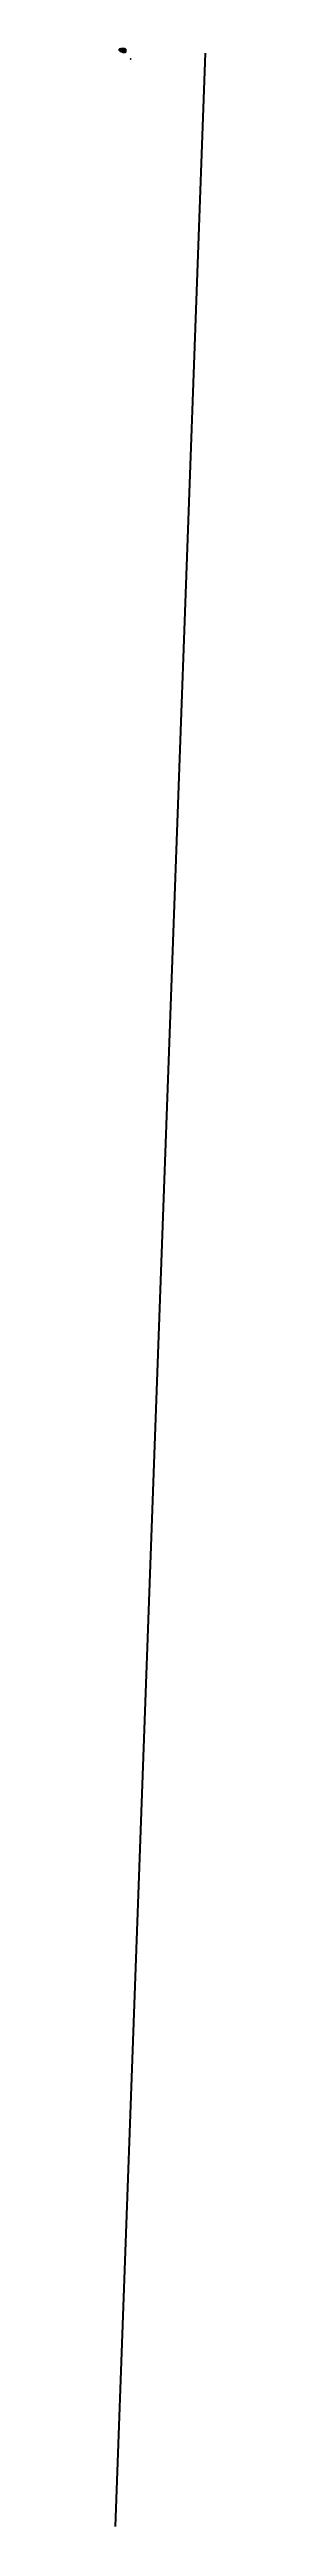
# Paper-space layout 'LAMINA DE TRABAJO' of a CAD drawing. Header units: millimetres. Extents: x 605342 to 653805, y -1191 to 1323976.
# The model-space entities are those that its viewports show. They can reach past a viewport. Long polylines and large blocks are cut down to what shows.
import ezdxf
from ezdxf.enums import TextEntityAlignment as Align

# ---------------------------------------------------------------- set-up
doc = ezdxf.new("R2010")
doc.units = ezdxf.units.MM
doc.header["$PDMODE"] = 35
doc.header["$PDSIZE"] = 1.5
doc.linetypes.add('HIDDEN', pattern=[0.375, 0.25, -0.125])
for name, color, linetype in [('-2', 1, 'Continuous'), ('2', 7, 'Continuous'), ('3', 7, 'Continuous'), ('CVL_CUADCON', 1, 'Continuous'), ('CVL_CUADCON_LIN', 8, 'Continuous'), ('CVL_CUADCON_TIT', 1, 'Continuous'), ('CVL_CUADCON_TX', 2, 'Continuous'), ('CVL_PUNTO', 250, 'Continuous'), ('CVL_PUNTO_NUM', 2, 'Continuous'), ('NORTE', 1, 'Continuous'), ('ROTULOS LOTES', 1, 'Continuous'), ('TEXTOS', 2, 'Continuous')]:
    doc.layers.add(name, color=color, linetype=linetype)
for name, color, linetype, lineweight in [('callejon', 174, 'Continuous', 100), ('camino', 174, 'Continuous', 100), ('esquina', 174, 'Continuous', 100), ('punto', 174, 'Continuous', 100)]:
    doc.layers.add(name, color=color, linetype=linetype, lineweight=lineweight)
doc.styles.add('HECTOR LOPEZ', font='arial.ttf')
doc.styles.add('HUECA1', font='HUECA1.shx')
doc.styles.add('LOPEZ', font='TCCM____.TTF')
doc.styles.add('MONOTXT4', font='Monotxt4.shx')
doc.styles.add('ROTULOS', font='arial.ttf', dxfattribs={"height": 3})
doc.styles.get("Standard").update_dxf_attribs({"font": 'TCCM____.TTF'})
doc.styles.add('Style-ENGINEERING', font='ENGINEERING.shx')
doc.dimstyles.new('ISO-25', dxfattribs={"dimtxt": 2.5, "dimasz": 2.5, "dimexe": 1.25, "dimexo": 0.625, "dimtad": 1, "dimtxsty": 'Standard', "dimcen": 2.5, "dimadec": 0, "dimazin": 0, "dimtfac": 1, "dimtmove": 0, "dimatfit": 3, "dimfxl": 1, "dimarcsym": 0})

# ---------------------------------------------------------------- blocks, each defined once
blk = doc.blocks.new('*D308')
at = {"color": 0, "lineweight": -2, "transparency": 16777216}
for p, q in [((605347, -1188), (653803, 1322053)), ((653799, 1322056), (653805, 1322055)), ((605343, -1191), (605348, -1191))]:
    blk.add_line(p, q, dxfattribs=at)
at = {"color": 0, "transparency": 16777216}
for points in [[(653803, 1322053), (653804, 1322053), (653804, 1322055)], [(605347, -1188), (605347, -1188), (605347, -1191)]]:
    blk.add_solid(points, dxfattribs=at)
at = {"layer": 'Defpoints', "color": 0, "transparency": 16777216}
for p in [(653799, 1322056, 6), (653804, 1322055), (605342, -1191)]:
    blk.add_point(p, dxfattribs=at)
at = {"color": 0, "transparency": 16777216, "insert": (629573, 660432), "char_height": 2.5, "attachment_point": 5, "rotation": 87.902796}
blk.add_mtext('4.91m', dxfattribs=at)
blk = doc.blocks.new('*D311')
at = {"color": 0, "lineweight": -2, "transparency": 16777216}
for p, q in [((608046, 1323824), (608048, 1323825)), ((608051, 1323808), (608047, 1323822)), ((608051, 1323805), (608053, 1323806))]:
    blk.add_line(p, q, dxfattribs=at)
at = {"color": 0, "transparency": 16777216}
for points in [[(608048, 1323822), (608047, 1323822), (608047, 1323824)], [(608051, 1323808), (608051, 1323808), (608052, 1323805)]]:
    blk.add_solid(points, dxfattribs=at)
at = {"layer": 'Defpoints', "color": 0, "transparency": 16777216}
for p in [(608045, 1323824), (608047, 1323824), (608050, 1323805)]:
    blk.add_point(p, dxfattribs=at)
at = {"color": 0, "transparency": 16777216, "insert": (608051, 1323815), "char_height": 2.5, "attachment_point": 5, "rotation": 284.530215}
blk.add_mtext('Re: 10.12m', dxfattribs=at)
blk = doc.blocks.new('*D312')
at = {"color": 0, "lineweight": -2, "transparency": 16777216}
for p, q in [((608050, 1323804), (608050, 1323804)), ((608052, 1323806), (608068, 1323809)), ((608070, 1323810), (608070, 1323809))]:
    blk.add_line(p, q, dxfattribs=at)
at = {"color": 0, "transparency": 16777216}
for points in [[(608052, 1323806), (608053, 1323805), (608050, 1323805)], [(608068, 1323810), (608068, 1323809), (608070, 1323810)]]:
    blk.add_solid(points, dxfattribs=at)
at = {"layer": 'Defpoints', "color": 0, "transparency": 16777216}
for p in [(608050, 1323805), (608070, 1323810), (608070, 1323810)]:
    blk.add_point(p, dxfattribs=at)
at = {"color": 0, "transparency": 16777216, "insert": (608060, 1323809), "char_height": 2.5, "attachment_point": 5, "rotation": 13.973447}
blk.add_mtext('8.67m', dxfattribs=at)
blk = doc.blocks.new('*D313')
at = {"color": 0, "lineweight": -2, "transparency": 16777216}
for p, q in [((608063, 1323756), (608063, 1323756)), ((608066, 1323756), (608080, 1323760)), ((608082, 1323761), (608082, 1323762))]:
    blk.add_line(p, q, dxfattribs=at)
at = {"color": 0, "transparency": 16777216}
for points in [[(608065, 1323756), (608066, 1323755), (608063, 1323755)], [(608080, 1323760), (608080, 1323760), (608083, 1323761)]]:
    blk.add_solid(points, dxfattribs=at)
at = {"layer": 'Defpoints', "color": 0, "transparency": 16777216}
for p in [(608063, 1323755), (608083, 1323761), (608083, 1323761)]:
    blk.add_point(p, dxfattribs=at)
at = {"color": 0, "transparency": 16777216, "insert": (608072, 1323760), "char_height": 2.5, "attachment_point": 5, "rotation": 15.802424}
blk.add_mtext('8.67m', dxfattribs=at)
blk = doc.blocks.new('*D314')
at = {"color": 0, "lineweight": -2, "transparency": 16777216}
for p, q in [((608064, 1323755), (608066, 1323756)), ((608066, 1323753), (608074, 1323724)), ((608073, 1323721), (608076, 1323722))]:
    blk.add_line(p, q, dxfattribs=at)
at = {"color": 0, "transparency": 16777216}
for points in [[(608066, 1323753), (608065, 1323753), (608065, 1323756)], [(608074, 1323724), (608074, 1323724), (608075, 1323721)]]:
    blk.add_solid(points, dxfattribs=at)
at = {"layer": 'Defpoints', "color": 0, "transparency": 16777216}
for p in [(608063, 1323755), (608072, 1323721), (608075, 1323721)]:
    blk.add_point(p, dxfattribs=at)
at = {"color": 0, "transparency": 16777216, "insert": (608072, 1323739), "char_height": 2.5, "attachment_point": 5, "rotation": 285.272305}
blk.add_mtext('Ref: 33.88m', dxfattribs=at)
blk = doc.blocks.new('*D316')
at = {"color": 0, "lineweight": -2, "transparency": 16777216}
for p, q in [((609761, 1323379), (609768, 1323381)), ((609768, 1323378), (609781, 1323320)), ((609775, 1323317), (609783, 1323318))]:
    blk.add_line(p, q, dxfattribs=at)
at = {"color": 0, "transparency": 16777216}
for points in [[(609768, 1323378), (609767, 1323378), (609767, 1323381)], [(609781, 1323320), (609780, 1323320), (609781, 1323318)]]:
    blk.add_solid(points, dxfattribs=at)
at = {"layer": 'Defpoints', "color": 0, "transparency": 16777216}
for p in [(609761, 1323379, 308), (609775, 1323316, 307), (609781, 1323318)]:
    blk.add_point(p, dxfattribs=at)
at = {"color": 0, "transparency": 16777216, "insert": (609776, 1323350), "char_height": 2.5, "attachment_point": 5, "rotation": 282.753229}
blk.add_mtext('64,25', dxfattribs=at)
blk = doc.blocks.new('*D317')
at = {"color": 0, "lineweight": -2, "transparency": 16777216}
for p, q in [((609935, 1323435), (609941, 1323437)), ((609953, 1323376), (609940, 1323434)), ((609949, 1323373), (609955, 1323374))]:
    blk.add_line(p, q, dxfattribs=at)
at = {"color": 0, "transparency": 16777216}
for points in [[(609940, 1323434), (609939, 1323434), (609939, 1323437)], [(609953, 1323376), (609953, 1323376), (609954, 1323374)]]:
    blk.add_solid(points, dxfattribs=at)
at = {"layer": 'Defpoints', "color": 0, "transparency": 16777216}
for p in [(609934, 1323435, -306), (609939, 1323437), (609948, 1323373, -306)]:
    blk.add_point(p, dxfattribs=at)
at = {"color": 0, "transparency": 16777216, "insert": (609949, 1323406), "char_height": 2.5, "attachment_point": 5, "rotation": 282.753229}
blk.add_mtext('64,25', dxfattribs=at)
blk = doc.blocks.new('*D318')
at = {"color": 0, "lineweight": -2, "transparency": 16777216}
for p, q in [((609980, 1323337), (609976, 1323337)), ((609978, 1323334), (609986, 1323300)), ((609989, 1323299), (609985, 1323298))]:
    blk.add_line(p, q, dxfattribs=at)
at = {"color": 0, "transparency": 16777216}
for points in [[(609979, 1323335), (609978, 1323334), (609978, 1323337)], [(609986, 1323301), (609985, 1323300), (609986, 1323298)]]:
    blk.add_solid(points, dxfattribs=at)
at = {"layer": 'Defpoints', "color": 0, "transparency": 16777216}
for p in [(609981, 1323338), (609986, 1323298), (609989, 1323299)]:
    blk.add_point(p, dxfattribs=at)
at = {"color": 0, "transparency": 16777216, "insert": (609984, 1323318), "char_height": 2.5, "attachment_point": 5, "rotation": 282.357674}
blk.add_mtext('39,76', dxfattribs=at)
blk = doc.blocks.new('*D319')
at = {"color": 0, "lineweight": -2, "transparency": 16777216}
for p, q in [((608728, 1323823), (608723, 1323822)), ((608725, 1323820), (608741, 1323747)), ((608746, 1323745), (608740, 1323744))]:
    blk.add_line(p, q, dxfattribs=at)
at = {"color": 0, "transparency": 16777216}
for points in [[(608725, 1323820), (608725, 1323820), (608725, 1323822)], [(608741, 1323747), (608741, 1323747), (608742, 1323745)]]:
    blk.add_solid(points, dxfattribs=at)
at = {"layer": 'Defpoints', "color": 0, "transparency": 16777216}
for p in [(608729, 1323823), (608742, 1323745), (608746, 1323746)]:
    blk.add_point(p, dxfattribs=at)
at = {"color": 0, "transparency": 16777216, "insert": (608735, 1323784), "char_height": 2.5, "attachment_point": 5, "rotation": 282.374541}
blk.add_mtext('39.757m', dxfattribs=at)
blk = doc.blocks.new('*D320')
at = {"color": 0, "lineweight": -2, "transparency": 16777216}
for p, q in [((610005, 1323343), (610007, 1323344)), ((610007, 1323341), (610013, 1323316)), ((610012, 1323313), (610015, 1323313))]:
    blk.add_line(p, q, dxfattribs=at)
at = {"color": 0, "transparency": 16777216}
for points in [[(610007, 1323341), (610006, 1323341), (610006, 1323344)], [(610013, 1323316), (610013, 1323315), (610014, 1323313)]]:
    blk.add_solid(points, dxfattribs=at)
at = {"layer": 'Defpoints', "color": 0, "transparency": 16777216}
for p in [(610004, 1323343), (610012, 1323313), (610014, 1323313)]:
    blk.add_point(p, dxfattribs=at)
at = {"color": 0, "transparency": 16777216, "insert": (610012, 1323329), "char_height": 2.5, "attachment_point": 5, "rotation": 284.018821}
blk.add_mtext('31,37', dxfattribs=at)
blk = doc.blocks.new('*D321')
at = {"color": 0, "lineweight": -2, "transparency": 16777216}
for p, q in [((608777, 1323835), (608779, 1323835)), ((608778, 1323832), (608792, 1323776)), ((608792, 1323774), (608794, 1323774))]:
    blk.add_line(p, q, dxfattribs=at)
at = {"color": 0, "transparency": 16777216}
for points in [[(608779, 1323832), (608778, 1323832), (608778, 1323835)], [(608793, 1323776), (608792, 1323776), (608793, 1323774)]]:
    blk.add_solid(points, dxfattribs=at)
at = {"layer": 'Defpoints', "color": 0, "transparency": 16777216}
for p in [(608776, 1323834), (608791, 1323774), (608793, 1323774)]:
    blk.add_point(p, dxfattribs=at)
at = {"color": 0, "transparency": 16777216, "insert": (608787, 1323805), "char_height": 2.5, "attachment_point": 5, "rotation": 284.018821}
blk.add_mtext('31.37m', dxfattribs=at)
blk = doc.blocks.new('*D323')
at = {"color": 0, "lineweight": -2, "transparency": 16777216}
for p, q in [((609965, 1323286), (609958, 1323285)), ((609967, 1323288), (609967, 1323288)), ((609970, 1323288), (609967, 1323287)), ((609970, 1323288), (609969, 1323289)), ((609972, 1323288), (609975, 1323289))]:
    blk.add_line(p, q, dxfattribs=at)
at = {"color": 0, "transparency": 16777216}
for points in [[(609965, 1323287), (609965, 1323286), (609967, 1323287)], [(609972, 1323289), (609972, 1323288), (609970, 1323288)]]:
    blk.add_solid(points, dxfattribs=at)
at = {"layer": 'Defpoints', "color": 0, "transparency": 16777216}
for p in [(609967, 1323287, 0), (609967, 1323287), (609970, 1323288, 0)]:
    blk.add_point(p, dxfattribs=at)
at = {"color": 0, "transparency": 16777216, "insert": (609960, 1323287), "char_height": 2.5, "attachment_point": 5, "rotation": 14.473921}
blk.add_mtext('2,7', dxfattribs=at)
blk = doc.blocks.new('*D324')
at = {"color": 0, "lineweight": -2, "transparency": 16777216}
for p, q in [((608720, 1323732), (608708, 1323729)), ((608720, 1323731), (608720, 1323730)), ((608724, 1323733), (608723, 1323732)), ((608727, 1323733), (608727, 1323732))]:
    blk.add_line(p, q, dxfattribs=at)
at = {"color": 0, "transparency": 16777216}
for points in [[(608723, 1323733), (608723, 1323732), (608720, 1323732)], [(608724, 1323733), (608725, 1323732), (608727, 1323733)]]:
    blk.add_solid(points, dxfattribs=at)
at = {"layer": 'Defpoints', "color": 0, "transparency": 16777216}
for p in [(608720, 1323732), (608720, 1323732), (608727, 1323733, -1)]:
    blk.add_point(p, dxfattribs=at)
at = {"color": 0, "transparency": 16777216, "insert": (608711, 1323732), "char_height": 2.5, "attachment_point": 5, "rotation": 11.396811}
blk.add_mtext('3.36M', dxfattribs=at)
blk = doc.blocks.new('*D329')
at = {"color": 0, "lineweight": -2, "transparency": 16777216}
for p, q in [((608820, 1323935), (608817, 1323946)), ((608819, 1323934), (608818, 1323934)), ((608821, 1323930), (608820, 1323932)), ((608822, 1323927), (608822, 1323927))]:
    blk.add_line(p, q, dxfattribs=at)
at = {"color": 0, "transparency": 16777216}
for points in [[(608820, 1323932), (608820, 1323932), (608820, 1323935)], [(608821, 1323930), (608820, 1323929), (608821, 1323927)]]:
    blk.add_solid(points, dxfattribs=at)
at = {"layer": 'Defpoints', "color": 0, "transparency": 16777216}
for p in [(608820, 1323935), (608820, 1323935), (608821, 1323927)]:
    blk.add_point(p, dxfattribs=at)
at = {"color": 0, "transparency": 16777216, "insert": (608820, 1323942), "char_height": 2.5, "attachment_point": 5, "rotation": 281.677425}
blk.add_mtext('64.25m', dxfattribs=at)
blk = doc.blocks.new('*D332')
at = {"color": 0, "lineweight": -2, "transparency": 16777216}
for p, q in [((608714, 1323335), (608701, 1323332)), ((608714, 1323335), (608714, 1323334)), ((608718, 1323336), (608716, 1323335)), ((608720, 1323336), (608720, 1323335))]:
    blk.add_line(p, q, dxfattribs=at)
at = {"color": 0, "transparency": 16777216}
for points in [[(608716, 1323336), (608716, 1323335), (608714, 1323335)], [(608718, 1323336), (608718, 1323335), (608720, 1323336)]]:
    blk.add_solid(points, dxfattribs=at)
at = {"layer": 'Defpoints', "color": 0, "transparency": 16777216}
for p in [(608713, 1323335), (608714, 1323335), (608720, 1323337, -1)]:
    blk.add_point(p, dxfattribs=at)
at = {"color": 0, "transparency": 16777216, "insert": (608704, 1323335), "char_height": 2.5, "attachment_point": 5, "rotation": 11.396811}
blk.add_mtext('3.36M', dxfattribs=at)
blk = doc.blocks.new('*D331')
at = {"color": 0, "lineweight": -2, "transparency": 16777216}
for p, q in [((608813, 1323538), (608810, 1323550)), ((608812, 1323538), (608812, 1323537)), ((608814, 1323533), (608813, 1323535)), ((608815, 1323530), (608816, 1323531))]:
    blk.add_line(p, q, dxfattribs=at)
at = {"color": 0, "transparency": 16777216}
for points in [[(608814, 1323535), (608813, 1323535), (608813, 1323538)], [(608814, 1323533), (608813, 1323533), (608814, 1323530)]]:
    blk.add_solid(points, dxfattribs=at)
at = {"layer": 'Defpoints', "color": 0, "transparency": 16777216}
for p in [(608813, 1323538), (608813, 1323538), (608814, 1323530)]:
    blk.add_point(p, dxfattribs=at)
at = {"color": 0, "transparency": 16777216, "insert": (608813, 1323545), "char_height": 2.5, "attachment_point": 5, "rotation": 281.677425}
blk.add_mtext('64.25m', dxfattribs=at)
blk = doc.blocks.new('*D335')
at = {"color": 0, "lineweight": -2, "transparency": 16777216}
for p, q in [((608740, 1323349), (608741, 1323349)), ((608740, 1323346), (608742, 1323344)), ((608743, 1323342), (608744, 1323342)), ((608743, 1323342), (608747, 1323332))]:
    blk.add_line(p, q, dxfattribs=at)
at = {"color": 0, "transparency": 16777216}
for points in [[(608741, 1323347), (608740, 1323346), (608739, 1323349)], [(608742, 1323344), (608741, 1323344), (608743, 1323342)]]:
    blk.add_solid(points, dxfattribs=at)
at = {"layer": 'Defpoints', "color": 0, "transparency": 16777216}
for p in [(608739, 1323349), (608743, 1323342), (608743, 1323342)]:
    blk.add_point(p, dxfattribs=at)
at = {"color": 0, "transparency": 16777216, "insert": (608747, 1323336), "char_height": 2.5, "attachment_point": 5, "rotation": 293.834857}
blk.add_mtext('2.70m', dxfattribs=at)
blk = doc.blocks.new('*D336')
at = {"color": 0, "lineweight": -2, "transparency": 16777216}
for p, q in [((610010, 1323315), (610009, 1323317)), ((610012, 1323313), (610013, 1323313)), ((610012, 1323313), (610014, 1323309)), ((610014, 1323309), (610015, 1323310)), ((610015, 1323307), (610019, 1323299))]:
    blk.add_line(p, q, dxfattribs=at)
at = {"color": 0, "transparency": 16777216}
for points in [[(610011, 1323315), (610010, 1323315), (610012, 1323313)], [(610015, 1323307), (610014, 1323307), (610014, 1323309)]]:
    blk.add_solid(points, dxfattribs=at)
at = {"layer": 'Defpoints', "color": 0, "transparency": 16777216}
for p in [(610012, 1323313), (610014, 1323309, 0), (610014, 1323309)]:
    blk.add_point(p, dxfattribs=at)
at = {"color": 0, "transparency": 16777216, "insert": (610019, 1323303), "char_height": 2.5, "attachment_point": 5, "rotation": 297.662887}
blk.add_mtext('4,05', dxfattribs=at)
blk = doc.blocks.new('*D337')
at = {"color": 0, "lineweight": -2, "transparency": 16777216}
for p, q in [((608784, 1323376), (608783, 1323376)), ((608786, 1323375), (608788, 1323370)), ((608789, 1323368), (608788, 1323367))]:
    blk.add_line(p, q, dxfattribs=at)
at = {"color": 0, "transparency": 16777216}
for points in [[(608786, 1323375), (608785, 1323374), (608784, 1323377)], [(608789, 1323370), (608788, 1323370), (608789, 1323368)]]:
    blk.add_solid(points, dxfattribs=at)
at = {"layer": 'Defpoints', "color": 0, "transparency": 16777216}
for p in [(608784, 1323377), (608789, 1323368), (608789, 1323368)]:
    blk.add_point(p, dxfattribs=at)
at = {"color": 0, "transparency": 16777216, "insert": (608789, 1323373), "char_height": 2.5, "attachment_point": 5, "rotation": 299.631197}
blk.add_mtext('4.05m', dxfattribs=at)
blk = doc.blocks.new('*D338')
at = {"color": 0, "lineweight": -2, "transparency": 16777216}
for p, q in [((609996, 1323378), (610006, 1323381)), ((610005, 1323343), (610015, 1323346)), ((610013, 1323348), (610006, 1323378))]:
    blk.add_line(p, q, dxfattribs=at)
at = {"color": 0, "transparency": 16777216}
for points in [[(610006, 1323378), (610005, 1323378), (610005, 1323381)], [(610013, 1323348), (610013, 1323348), (610014, 1323346)]]:
    blk.add_solid(points, dxfattribs=at)
at = {"layer": 'Defpoints', "color": 0, "transparency": 16777216}
for p in [(609995, 1323378), (610004, 1323343), (610005, 1323381)]:
    blk.add_point(p, dxfattribs=at)
at = {"color": 0, "transparency": 16777216, "insert": (610011, 1323364), "char_height": 2.5, "attachment_point": 5, "rotation": 284.018821}
blk.add_mtext('36,18', dxfattribs=at)
blk = doc.blocks.new('*D339')
at = {"color": 0, "lineweight": -2, "transparency": 16777216}
for p, q in [((608752, 1323508), (608756, 1323509)), ((608772, 1323441), (608756, 1323506)), ((608770, 1323438), (608774, 1323439))]:
    blk.add_line(p, q, dxfattribs=at)
at = {"color": 0, "transparency": 16777216}
for points in [[(608756, 1323506), (608755, 1323506), (608755, 1323509)], [(608772, 1323441), (608772, 1323441), (608773, 1323438)]]:
    blk.add_solid(points, dxfattribs=at)
at = {"layer": 'Defpoints', "color": 0, "transparency": 16777216}
for p in [(608752, 1323508), (608755, 1323509), (608769, 1323438)]:
    blk.add_point(p, dxfattribs=at)
at = {"color": 0, "transparency": 16777216, "insert": (608766, 1323474), "char_height": 2.5, "attachment_point": 5, "rotation": 284.018821}
blk.add_mtext('36.62m', dxfattribs=at)
blk = doc.blocks.new('*D340')
at = {"color": 0, "lineweight": -2, "transparency": 16777216}
for p, q in [((609972, 1323375), (609963, 1323373)), ((609972, 1323338), (609965, 1323371)), ((609980, 1323337), (609971, 1323335))]:
    blk.add_line(p, q, dxfattribs=at)
at = {"color": 0, "transparency": 16777216}
for points in [[(609965, 1323371), (609964, 1323371), (609964, 1323373)], [(609972, 1323338), (609971, 1323338), (609972, 1323336)]]:
    blk.add_solid(points, dxfattribs=at)
at = {"layer": 'Defpoints', "color": 0, "transparency": 16777216}
for p in [(609964, 1323373), (609972, 1323375), (609981, 1323338)]:
    blk.add_point(p, dxfattribs=at)
at = {"color": 0, "transparency": 16777216, "insert": (609970, 1323355), "char_height": 2.5, "attachment_point": 5, "rotation": 282.374541}
blk.add_mtext('38,66', dxfattribs=at)
blk = doc.blocks.new('*D341')
at = {"color": 0, "lineweight": -2, "transparency": 16777216}
for p, q in [((608705, 1323502), (608701, 1323501)), ((608718, 1323428), (608702, 1323499)), ((608722, 1323426), (608717, 1323425))]:
    blk.add_line(p, q, dxfattribs=at)
at = {"color": 0, "transparency": 16777216}
for points in [[(608703, 1323499), (608702, 1323499), (608702, 1323501)], [(608718, 1323428), (608717, 1323428), (608718, 1323426)]]:
    blk.add_solid(points, dxfattribs=at)
at = {"layer": 'Defpoints', "color": 0, "transparency": 16777216}
for p in [(608702, 1323501), (608706, 1323502, 4), (608722, 1323426)]:
    blk.add_point(p, dxfattribs=at)
at = {"color": 0, "transparency": 16777216, "insert": (608712, 1323464), "char_height": 2.5, "attachment_point": 5, "rotation": 282.374541}
blk.add_mtext('39.10m', dxfattribs=at)

msp = doc.modelspace()

# ---------------------------------------------------------------- hatches: boundary and pattern name
at = {"true_color": 0x000000}
h = msp.add_hatch(color=18, dxfattribs=at)
h.dxf.hatch_style = 1
h.paths.add_polyline_path([(624898.40003, 1323873.55856), (624874.97903, 1323867.98006), (624883.49895, 1323829.14694), (624901.99562, 1323840.19097), (624905.99854, 1323843.12518)])

# ---------------------------------------------------------------- linework, layer by layer
at = {"layer": '-2', "color": 1, "linetype": 'Continuous'}
for p, q in [((624702.89679, 1324224.94194), (624715.15879, 1324129.00694)), ((624784.23379, 1324146.54994), (624772.70579, 1324231.52994)), ((624839.81879, 1324242.00294), (624860.00279, 1324157.56094)), ((624908.81579, 1324167.99794), (624897.70379, 1324249.40794))]:
    msp.add_line(p, q, dxfattribs=at)
at = {"layer": '-2', "color": 1, "linetype": 'Continuous', "lineweight": 15}
for p, q in [((624715.15879, 1324129.00694), (624784.23379, 1324146.54994)), ((624715.15879, 1324129.00694), (624717.42879, 1324099.85194)), ((624784.23379, 1324146.54994), (624860.00279, 1324157.56094)), ((624860.00279, 1324157.56094), (624908.81579, 1324167.99794)), ((624908.81579, 1324167.99794), (624989.83979, 1324175.82194)), ((625166.03979, 1324198.22594), (625176.08179, 1324163.88994)), ((625227.55079, 1324101.62694), (625219.11279, 1324117.76694))]:
    msp.add_line(p, q, dxfattribs=at)
for points in [[(625176.08179, 1324163.88994), (625190.69679, 1324139.35394), (625213.28479, 1324101.57694)], [(625219.11279, 1324117.76694), (625215.67479, 1324122.43294), (625204.89379, 1324137.96994), (625195.11579, 1324152.97194), (625191.05979, 1324163.24894), (625188.02779, 1324173.75294), (625186.54479, 1324185.23494), (625185.27079, 1324194.93194)], [(625275.18379, 1324173.02694), (625289.65279, 1324132.98294), (625217.39379, 1324120.09994)]]:
    msp.add_lwpolyline(points, dxfattribs=at)
at = {"color": 7, "true_color": 0xffffff, "elevation": 612.8067}
for points in [[(624898.40003, 1323873.55856), (624889.6346, 1323908.66566), (624866.69357, 1323905.74449), (624874.97903, 1323867.98006), (624898.40003, 1323873.55856)], [(624874.97903, 1323867.98006), (624898.40003, 1323873.55856), (624905.99854, 1323843.12518), (624901.99562, 1323840.19097), (624883.49895, 1323829.14694), (624874.97903, 1323867.98006)]]:
    msp.add_lwpolyline(points, dxfattribs=at)
at = {"layer": '2', "color": 1, "linetype": 'Continuous', "lineweight": 15}
for p, q in [((624643.97279, 1323819.08293), (624460.15979, 1323777.27593)), ((624564.52579, 1323723.94393), (624665.42979, 1323747.30493)), ((624591.05479, 1323954.43493), (624661.35179, 1323956.17893)), ((624665.42979, 1323747.30493), (624643.97279, 1323819.08293)), ((624665.42979, 1323747.30493), (624763.17679, 1323744.48693)), ((624749.94279, 1323797.76293), (624719.88179, 1323947.06793)), ((624749.94279, 1323797.76293), (624849.06479, 1323822.38393)), ((624763.17679, 1323744.48693), (624749.94279, 1323797.76293)), ((624763.17679, 1323744.48693), (624875.07679, 1323650.40293)), ((624832.64879, 1323900.78893), (624820.97679, 1323957.26293)), ((624832.64879, 1323900.78893), (624861.56679, 1323904.74293)), ((624849.06479, 1323822.38393), (624832.64879, 1323900.78893)), ((624849.06479, 1323822.38393), (624858.27279, 1323809.47493)), ((624858.27279, 1323809.47493), (624881.21879, 1323814.53193)), ((624858.27279, 1323809.47493), (624894.87579, 1323753.26793)), ((624861.56679, 1323904.74293), (624892.24879, 1323910.73693)), ((624861.56679, 1323904.74293), (624881.21879, 1323814.53193)), ((624892.24879, 1323910.73693), (624896.61279, 1323901.86893)), ((624894.87579, 1323753.26793), (624960.80679, 1323813.03193)), ((624894.87579, 1323753.26793), (624922.29079, 1323722.96893)), ((624896.61279, 1323901.86893), (624935.15179, 1323910.18793)), ((624897.61679, 1324068.95993), (624900.64179, 1324100.48593)), ((624897.61679, 1324068.95993), (625000.29179, 1324087.77793)), ((624932.77579, 1323974.23893), (624947.00679, 1323976.67593)), ((624935.15179, 1323910.18793), (624932.77579, 1323974.23893)), ((624963.54779, 1323916.67893), (624935.15179, 1323910.18793)), ((624944.33779, 1323854.35293), (625042.06479, 1323878.59893)), ((624960.80679, 1323813.03193), (624944.33779, 1323854.35293)), ((624947.00679, 1323976.67593), (624963.54779, 1323916.67893)), ((624950.68779, 1323653.11993), (624954.96979, 1323741.11293)), ((624960.80679, 1323813.03193), (625025.45779, 1323836.36693)), ((624960.80679, 1323813.03193), (624980.22279, 1323778.54493)), ((624983.67179, 1323650.85293), (624987.66079, 1323716.08893)), ((624987.40679, 1323716.08993), (624985.10579, 1323760.77293)), ((624994.25979, 1323716.04193), (624987.40679, 1323716.08993)), ((624992.96179, 1323764.35393), (624994.25979, 1323716.04193)), ((625208.16079, 1323703.84293), (624994.25979, 1323716.04193)), ((625000.29179, 1324087.77793), (625004.31379, 1324081.90793)), ((625004.31379, 1324081.90793), (625046.76979, 1324091.76193)), ((625040.89579, 1323998.78393), (625004.31379, 1324081.90793)), ((625012.41479, 1323790.58793), (625091.71279, 1323789.24293)), ((625039.88479, 1323847.84593), (625099.36979, 1323833.62893)), ((625040.89579, 1323998.78393), (625058.65779, 1323999.60293)), ((625046.76979, 1324091.76193), (625091.75979, 1324101.15193)), ((625046.76979, 1324091.76193), (625058.65779, 1323999.60293)), ((625110.87979, 1323884.84293), (625053.21479, 1323883.71493)), ((625089.99179, 1324101.14493), (625113.72179, 1324003.33293)), ((625099.36979, 1323833.62893), (625091.71279, 1323789.24293)), ((625091.71279, 1323789.24293), (625126.22579, 1323787.97993)), ((625110.87979, 1323884.84293), (625099.36979, 1323833.62893)), ((625128.65479, 1323885.73093), (625110.87979, 1323884.84293)), ((625141.86079, 1323886.65193), (625126.22579, 1323787.97993)), ((625126.22579, 1323787.97993), (625154.41379, 1323789.80893)), ((625128.08979, 1324101.27793), (625162.91379, 1324016.44493)), ((625128.65479, 1323885.73093), (625149.72279, 1323962.01893)), ((625141.86079, 1323886.65193), (625128.65479, 1323885.73093)), ((625169.27679, 1323886.96393), (625141.86079, 1323886.65193)), ((625149.72279, 1323962.01893), (625159.37979, 1324001.56493)), ((625149.72279, 1323962.01893), (625225.71479, 1323976.45693)), ((625169.27679, 1323886.96393), (625154.41379, 1323789.80893)), ((625154.41379, 1323789.80893), (625208.97279, 1323787.64093)), ((625207.54479, 1324027.51093), (625166.65179, 1324101.41193)), ((625202.64279, 1323904.24693), (625169.27679, 1323886.96393)), ((625224.38179, 1323890.63193), (625169.27679, 1323886.96393)), ((625206.17579, 1323939.26693), (625202.64279, 1323904.24693)), ((625223.44279, 1323940.15893), (625206.17579, 1323939.26693)), ((625208.97279, 1323787.64093), (625208.16079, 1323703.84293)), ((625320.52879, 1323691.61093), (625208.16079, 1323703.84293)), ((625208.97279, 1323787.64093), (625216.85379, 1323789.36193)), ((625282.89479, 1324036.38693), (625211.35479, 1324101.56793)), ((625224.38179, 1323890.63193), (625216.85379, 1323789.36193)), ((625216.85379, 1323789.36193), (625244.76379, 1323787.63793)), ((625225.71479, 1323976.45693), (625223.44279, 1323940.15893)), ((625246.47079, 1323891.48993), (625224.38179, 1323890.63193)), ((625226.22979, 1324015.56193), (625225.71479, 1323976.45693)), ((625226.83679, 1324101.62193), (625294.55279, 1324041.25093)), ((625246.47079, 1323891.48993), (625244.76379, 1323787.63793)), ((625244.76379, 1323787.63793), (625276.48979, 1323787.15693)), ((625245.71079, 1323891.74893), (625246.47079, 1323891.48993)), ((625246.47079, 1323891.48993), (625245.71079, 1323891.74893)), ((625274.15479, 1323893.83093), (625246.47079, 1323891.48993)), ((625303.35779, 1323895.65293), (625274.15479, 1323893.83093)), ((625274.15479, 1323893.83093), (625276.48979, 1323787.15693)), ((625276.48979, 1323787.15693), (625306.19579, 1323788.21393))]:
    msp.add_line(p, q, dxfattribs=at)
for points in [[(624420.07679, 1323943.11993), (624452.82179, 1323943.13993), (624488.62679, 1323945.16893), (624532.79979, 1323946.12193), (624573.66879, 1323946.33793), (624607.67579, 1323945.33193), (624639.92479, 1323947.13293), (624656.16179, 1323945.99993), (624679.76979, 1323946.08493), (624697.54079, 1323946.46593), (624719.88179, 1323947.06793)], [(624661.35179, 1323956.17893), (624709.83079, 1323955.31493), (624734.94379, 1323959.20493), (624765.13779, 1323961.83993), (624801.17179, 1323963.73093), (624818.66779, 1323968.61393), (624838.20179, 1323970.96193), (624851.64979, 1323972.27493), (624867.13079, 1323972.32293), (624882.34479, 1323976.43593), (624894.26079, 1323980.28493), (624915.56479, 1323984.41693), (624933.82879, 1323987.52393), (624944.22379, 1323990.60593)], [(624719.88179, 1323947.06793), (624737.93179, 1323951.25493), (624755.45079, 1323951.89193), (624796.58279, 1323953.62893), (624820.97679, 1323957.26293)], [(624820.97679, 1323957.26293), (624843.33779, 1323960.91193), (624878.38879, 1323964.21593), (624907.36679, 1323970.35793), (624927.17679, 1323971.99293), (624932.77579, 1323974.23893)], [(624889.52179, 1323656.54593), (624887.00779, 1323649.67793), (624881.97879, 1323635.68593), (624873.66079, 1323618.88893), (624870.91979, 1323603.88993), (624863.87579, 1323585.57193), (624858.60079, 1323569.54793), (624853.30579, 1323559.11293), (624843.47179, 1323540.27793)], [(624875.07679, 1323650.40293), (624877.07779, 1323659.30193), (624888.94679, 1323676.36393), (624900.30779, 1323693.93193), (624911.93279, 1323708.96093), (624922.29079, 1323722.96893)], [(624954.96979, 1323741.11293), (624948.39479, 1323733.97693), (624938.52879, 1323724.54393), (624932.21179, 1323716.39293), (624925.89879, 1323706.71793), (624916.55179, 1323693.98293), (624909.97279, 1323688.11893), (624901.88479, 1323678.18293), (624896.57879, 1323671.05193), (624889.52179, 1323656.54593)], [(624944.22379, 1323990.60593), (624896.21979, 1324049.66893), (624897.61679, 1324068.95993)], [(624922.29079, 1323722.96893), (624933.92179, 1323735.96493), (624945.80479, 1323749.21493), (624958.71279, 1323759.92693), (624966.04179, 1323769.09793), (624980.22279, 1323778.54493)], [(624944.22379, 1323990.60593), (624968.07479, 1323992.45893), (624986.59679, 1323994.29493), (624998.51779, 1323996.36493), (625009.93879, 1323996.65493), (625023.13079, 1323998.22093), (625037.34079, 1323999.02793), (625040.89579, 1323998.78393)], [(624947.00679, 1323976.67593), (624971.40879, 1323981.83393), (624984.86879, 1323982.75393), (625000.35879, 1323983.65793), (625014.33879, 1323986.60593), (625026.26479, 1323986.01193), (625041.23779, 1323985.39793), (625056.47379, 1323986.30393), (625079.76579, 1323987.21793)], [(624992.96179, 1323764.35393), (624977.24979, 1323757.18993), (624972.18579, 1323753.61793), (624965.85979, 1323747.75293), (624954.96979, 1323741.11293)], [(624980.22279, 1323778.54493), (624987.31579, 1323782.63193), (624996.93079, 1323791.30193), (625005.77379, 1323803.01793), (625010.81679, 1323812.94393), (625016.62179, 1323822.36293), (625025.45779, 1323836.36693)], [(625012.41479, 1323790.58793), (625008.87579, 1323786.25693), (625005.59679, 1323780.40193), (624999.78679, 1323772.25293), (624995.98879, 1323769.44593), (624992.96179, 1323764.35393)], [(625039.88479, 1323847.84593), (625035.87479, 1323833.09593), (625030.57179, 1323825.20193), (625024.51479, 1323815.01893), (625021.24479, 1323806.11593), (625015.45079, 1323793.39193), (625012.41479, 1323790.58793)], [(625025.45779, 1323836.36693), (625026.96679, 1323840.18293), (625032.00279, 1323852.14193), (625035.51779, 1323863.33293), (625041.06179, 1323874.78393), (625043.06679, 1323882.41393)], [(625053.21479, 1323883.71493), (625049.45279, 1323870.48993), (625045.16979, 1323861.07593), (625039.88479, 1323847.84593)], [(625043.06679, 1323882.41393), (625048.09479, 1323896.65893), (625057.39879, 1323922.09793), (625066.19879, 1323946.51893), (625073.24079, 1323965.59893), (625079.76579, 1323987.21793)], [(625091.68979, 1323988.52493), (625086.41479, 1323972.50093), (625075.86679, 1323939.68893), (625065.80179, 1323913.99293), (625060.02779, 1323895.42493), (625053.21479, 1323883.71493)], [(625058.65779, 1323999.60293), (625070.84079, 1323999.64093), (625085.81579, 1323999.43293), (625096.98279, 1323999.46793), (625113.72179, 1324003.33293)], [(625091.68979, 1323988.52493), (625101.92679, 1323988.77093), (625117.67779, 1323990.69093), (625131.67379, 1323995.92393), (625144.65179, 1324000.90893), (625159.37979, 1324001.56493)], [(625113.72179, 1324003.33293), (625128.17879, 1324005.91893), (625140.85479, 1324010.27793), (625153.79079, 1324012.60493), (625162.91379, 1324016.44493)], [(625159.37979, 1324001.56493), (625175.66079, 1324007.03493), (625196.75979, 1324011.70893), (625221.14479, 1324014.32793), (625226.22979, 1324015.56193)], [(625162.91379, 1324016.44493), (625174.07979, 1324016.98793), (625184.72679, 1324020.57893), (625193.09279, 1324023.40093), (625207.54479, 1324027.51093)], [(625207.54479, 1324027.51093), (625217.18579, 1324028.81193), (625234.18179, 1324031.40593), (625247.12279, 1324032.20893), (625257.27079, 1324033.51093), (625274.77179, 1324036.86893), (625282.89479, 1324036.38693)], [(625226.22979, 1324015.56193), (625251.41579, 1324024.01493), (625276.28079, 1324022.31293), (625298.61679, 1324022.15293), (625313.58179, 1324020.52293)], [(625294.55279, 1324041.25093), (625305.97979, 1324039.50693), (625330.09579, 1324038.31293), (625350.65679, 1324037.35993), (625367.91479, 1324037.66793), (625382.38479, 1324036.44393), (625397.61579, 1324035.72893), (625410.81479, 1324035.51593), (625424.76879, 1324036.82893), (625431.87279, 1324037.35993), (625442.52479, 1324039.67993), (625451.65179, 1324042.75793), (625454.42879, 1324047.34093)]]:
    msp.add_lwpolyline(points, dxfattribs=at)
msp.add_point((625245.71079, 1323891.74893), dxfattribs=at)
at = {"layer": '3', "color": 1, "linetype": 'HIDDEN', "lineweight": 15}
msp.add_lwpolyline([(624661.35179, 1323956.17893), (624684.62579, 1324027.31393), (624683.84179, 1324099.73193)], dxfattribs=at)
at = {"layer": 'CVL_CUADCON_LIN', "color": 1, "lineweight": 15, "ltscale": 0.5}
for p, q in [((625300.15621, 1324102.81067), (625284.46838, 1324114.69648)), ((625294.55279, 1324041.25093), (625300.15621, 1324102.81067))]:
    msp.add_line(p, q, dxfattribs=at)
at = {"layer": 'CVL_CUADCON_LIN', "color": 1, "lineweight": 15, "ltscale": 0.5, "flags": 128}
for points in [[(625195.88311, 1324141.23217), (625270.60481, 1324154.55424)], [(625195.88311, 1324141.23217), (625230.7076, 1324103.97287), (625280.46043, 1324126.21934)], [(625230.7076, 1324103.97287), (625272.53314, 1324060.88216), (625294.55279, 1324041.25093)], [(625270.60481, 1324154.55424), (625280.46043, 1324126.21934)], [(625280.46043, 1324126.21934), (625284.46838, 1324114.69648)]]:
    msp.add_lwpolyline(points, dxfattribs=at)
for points in [[(625195.88311, 1324141.23217), (625270.60481, 1324154.55424), (625280.46043, 1324126.21934), (625230.7076, 1324103.97287)], [(625230.7076, 1324103.97287), (625272.53314, 1324060.88216), (625294.55279, 1324041.25093), (625300.15621, 1324102.81067), (625284.46838, 1324114.69648), (625280.46043, 1324126.21934)]]:
    msp.add_lwpolyline(points, close=True, dxfattribs=at)
at = {"layer": 'CVL_CUADCON_TIT', "color": 1, "lineweight": 30, "ltscale": 0.5}
for p, q in [((624460.15979, 1323777.27593), (624643.97279, 1323819.08293)), ((624643.97279, 1323819.08293), (624665.42979, 1323747.30493)), ((624665.42979, 1323747.30493), (624763.17679, 1323744.48693)), ((624749.94279, 1323797.76293), (624849.06479, 1323822.38393)), ((624849.06479, 1323822.38393), (624749.94279, 1323797.76293)), ((624763.17679, 1323744.48693), (624749.94279, 1323797.76293)), ((624749.94279, 1323797.76293), (624763.17679, 1323744.48693)), ((624763.17679, 1323744.48693), (624875.07679, 1323650.40293)), ((624832.64879, 1323900.78893), (624861.56679, 1323904.74293)), ((624849.06479, 1323822.38393), (624832.64879, 1323900.78893)), ((624858.27279, 1323809.47493), (624849.06479, 1323822.38393)), ((624881.21879, 1323814.53193), (624858.27279, 1323809.47493)), ((624858.27279, 1323809.47493), (624882.86781, 1323771.7072)), ((624894.87579, 1323753.26793), (624858.27279, 1323809.47493)), ((624861.56679, 1323904.74293), (624881.21879, 1323814.53193)), ((624882.86781, 1323771.7072), (624912.00368, 1323768.79373)), ((624954.90016, 1323807.6778), (624894.87579, 1323753.26793)), ((624912.00368, 1323768.79373), (624960.80679, 1323813.03193)), ((624963.69807, 1323807.89638), (624954.90016, 1323807.6778)), ((624960.80679, 1323813.03193), (624963.69807, 1323807.89638)), ((624983.67179, 1323650.85293), (624987.66074, 1323716.08815)), ((624987.66074, 1323716.08815), (624994.25979, 1323716.04193)), ((624994.25979, 1323716.04193), (625208.16079, 1323703.84293)), ((625091.71279, 1323789.24293), (625099.36979, 1323833.62893)), ((625126.22579, 1323787.97993), (625091.71279, 1323789.24293)), ((625099.36979, 1323833.62893), (625110.87979, 1323884.84293)), ((625110.87979, 1323884.84293), (625128.65479, 1323885.73093)), ((625154.41379, 1323789.80893), (625126.22579, 1323787.97993)), ((625128.65479, 1323885.73093), (625149.72279, 1323962.01893)), ((625149.72279, 1323962.01893), (625225.71479, 1323976.45693)), ((625208.97279, 1323787.64093), (625154.41379, 1323789.80893)), ((625202.64279, 1323904.24693), (625169.27679, 1323886.96393)), ((625169.27679, 1323886.96393), (625224.38179, 1323890.63193)), ((625206.17579, 1323939.26693), (625202.64279, 1323904.24693)), ((625223.44279, 1323940.15893), (625206.17579, 1323939.26693)), ((625208.16079, 1323703.84293), (625208.97279, 1323787.64093)), ((625225.71479, 1323976.45693), (625223.44279, 1323940.15893)), ((625224.38179, 1323890.63193), (625246.47079, 1323891.48993)), ((625246.47079, 1323891.48993), (625274.15479, 1323893.83093)), ((625274.15479, 1323893.83093), (625303.35779, 1323895.65293))]:
    msp.add_line(p, q, dxfattribs=at)

psp = doc.layouts.new('LAMINA DE TRABAJO')

# ---------------------------------------------------------------- hatches: boundary and pattern name
h = psp.add_hatch()
h.set_pattern_fill('ANGLE', scale=0.048905, angle=115.9449254168)
h.set_pattern_definition([(115.94493, (608897.49453, 1323464.57937), (-0.3071721, -0.1494525), [0.2484366, -0.0931637]), (205.94493, (608897.49453, 1323464.57937), (0.1494525, -0.3071721), [0.2484366, -0.0931637])])
edge = h.paths.add_edge_path()
edge.add_arc((608816.6899, 1323511.7482), 13.6171, 464.8525852491, 516.6271694006, ccw=False)
edge.add_line((608813.1993, 1323524.9104), (608813.867, 1323524.1562))
edge.add_line((608813.867, 1323524.1562), (608815.6918, 1323526.5829))
edge.add_line((608815.6918, 1323526.5829), (608811.7809, 1323526.4575))
edge.add_line((608811.7809, 1323526.4575), (608812.394, 1323525.8105))
edge.add_arc((608815.8808, 1323514.2915), 12.0351, 466.8408772476, 526.2588835625)
h = psp.add_hatch()
h.set_pattern_fill('ANGLE', scale=0.048905, angle=115.9449254168)
h.set_pattern_definition([(115.94493, (608904.20903, 1323861.37558), (-0.3071721, -0.1494525), [0.2484366, -0.0931637]), (205.94493, (608904.20903, 1323861.37558), (0.1494525, -0.3071721), [0.2484366, -0.0931637])])
edge = h.paths.add_edge_path()
edge.add_arc((608823.4043, 1323908.5444), 13.6171, 464.8525852491, 516.6271694006, ccw=False)
edge.add_line((608819.9138, 1323921.7066), (608820.5815, 1323920.9525))
edge.add_line((608820.5815, 1323920.9525), (608822.4063, 1323923.3791))
edge.add_line((608822.4063, 1323923.3791), (608818.4954, 1323923.2537))
edge.add_line((608818.4954, 1323923.2537), (608819.1085, 1323922.6067))
edge.add_arc((608822.5953, 1323911.0877), 12.0351, 466.8408772476, 526.2588835625)
at = {"layer": 'TEXTOS', "true_color": 0x000000}
h = psp.add_hatch(color=18, dxfattribs=at)
h.dxf.hatch_style = 1
h.paths.add_polyline_path([(608686.8086, 1323557.3347), (608692.5158, 1323555.3944), (608686.8168, 1323561.1332), (608681.0882, 1323555.4148)])
at = {"layer": 'TEXTOS'}
h = psp.add_hatch(color=5, dxfattribs=at)
h.dxf.hatch_style = 1
h.paths.add_polyline_path([(608682.7325, 1323552.2401), (608684.487, 1323552.2401), (608685.2493, 1323554.6744), (608686.1156, 1323552.2401), (608687.4469, 1323552.2401), (608688.3132, 1323554.6744), (608689.0755, 1323552.2401), (608690.83, 1323552.2401), (608689.2672, 1323555.1955), (608687.7248, 1323555.2485), (608686.7978, 1323553.5367), (608685.8665, 1323555.1955), (608684.2953, 1323555.1955)])
h = psp.add_hatch(color=5, dxfattribs=at)
h.dxf.hatch_style = 1
h.paths.add_polyline_path([(608685.2035, 1323554.2602), (608686.1503, 1323551.8873), (608686.1269, 1323552.2401), (608686.1156, 1323552.2401), (608685.2493, 1323554.6744), (608684.5654, 1323552.4905), (608684.4971, 1323552.2596), (608684.4931, 1323552.2596), (608684.487, 1323552.2401), (608682.7425, 1323552.2401), (608682.7425, 1323551.6489), (608684.4825, 1323551.6489)])
h.paths.add_polyline_path([(608687.457, 1323552.2596), (608687.4539, 1323552.2596), (608687.4469, 1323552.2401), (608686.8078, 1323552.2401), (608686.8078, 1323551.8873), (608687.4643, 1323551.8873)])
h.paths.add_polyline_path([(608686.8078, 1323552.2401), (608686.1269, 1323552.2401), (608686.1503, 1323551.8873), (608686.8078, 1323551.8873)])
h.paths.add_polyline_path([(608688.3167, 1323554.2602), (608689.1001, 1323551.6489), (608690.8401, 1323551.6489), (608690.8401, 1323552.2401), (608689.0755, 1323552.2401), (608688.3147, 1323554.6698), (608687.457, 1323552.2596), (608687.4643, 1323551.8873)])
at = {"layer": 'TEXTOS', "true_color": 0x000000}
h = psp.add_hatch(color=18, dxfattribs=at)
h.dxf.hatch_style = 1
h.paths.add_polyline_path([(608693.5231, 1323954.1309), (608699.2303, 1323952.1907), (608693.5313, 1323957.9294), (608687.8027, 1323952.211)])
at = {"layer": 'TEXTOS'}
h = psp.add_hatch(color=5, dxfattribs=at)
h.dxf.hatch_style = 1
h.paths.add_polyline_path([(608689.447, 1323949.0363), (608691.2015, 1323949.0363), (608691.9637, 1323951.4707), (608692.8301, 1323949.0363), (608694.1614, 1323949.0363), (608695.0277, 1323951.4707), (608695.79, 1323949.0363), (608697.5445, 1323949.0363), (608695.9817, 1323951.9917), (608694.4393, 1323952.0447), (608693.5123, 1323950.3329), (608692.581, 1323951.9917), (608691.0098, 1323951.9917)])
h = psp.add_hatch(color=5, dxfattribs=at)
h.dxf.hatch_style = 1
h.paths.add_polyline_path([(608691.918, 1323951.0564), (608692.8648, 1323948.6835), (608692.8414, 1323949.0363), (608692.8301, 1323949.0363), (608691.9637, 1323951.4707), (608691.2799, 1323949.2867), (608691.2116, 1323949.0558), (608691.2076, 1323949.0558), (608691.2015, 1323949.0363), (608689.457, 1323949.0363), (608689.457, 1323948.4451), (608691.197, 1323948.4451)])
h.paths.add_polyline_path([(608694.1715, 1323949.0558), (608694.1684, 1323949.0558), (608694.1614, 1323949.0363), (608693.5223, 1323949.0363), (608693.5223, 1323948.6835), (608694.1788, 1323948.6835)])
h.paths.add_polyline_path([(608693.5223, 1323949.0363), (608692.8414, 1323949.0363), (608692.8648, 1323948.6835), (608693.5223, 1323948.6835)])
h.paths.add_polyline_path([(608695.0312, 1323951.0564), (608695.8145, 1323948.4451), (608697.5546, 1323948.4451), (608697.5546, 1323949.0363), (608695.79, 1323949.0363), (608695.0292, 1323951.466), (608694.1715, 1323949.0558), (608694.1788, 1323948.6835)])
at = {"layer": 'TEXTOS', "true_color": 0x000000}
h = psp.add_hatch(color=18, dxfattribs=at)
h.dxf.hatch_style = 1
h.paths.add_polyline_path([(608792.5125, 1323556.5254), (608796.6144, 1323555.1309), (608792.5184, 1323559.2556), (608788.4011, 1323555.1456)])
h = psp.add_hatch(color=18, dxfattribs=at)
h.dxf.hatch_style = 1
h.paths.add_polyline_path([(608789.5829, 1323552.8638), (608790.8439, 1323552.8638), (608791.3918, 1323554.6134), (608792.0144, 1323552.8638), (608792.9713, 1323552.8638), (608793.5939, 1323554.6134), (608794.1418, 1323552.8638), (608795.4028, 1323552.8638), (608794.2796, 1323554.9879), (608793.171, 1323555.026), (608792.5047, 1323553.7957), (608791.8354, 1323554.9879), (608790.7061, 1323554.9879)])
h = psp.add_hatch(color=18, dxfattribs=at)
h.dxf.hatch_style = 1
h.paths.add_polyline_path([(608791.3589, 1323554.3157), (608792.0393, 1323552.6102), (608792.0226, 1323552.8638), (608792.0144, 1323552.8638), (608791.3918, 1323554.6134), (608790.9002, 1323553.0437), (608790.8511, 1323552.8778), (608790.8483, 1323552.8778), (608790.8439, 1323552.8638), (608789.5901, 1323552.8638), (608789.5901, 1323552.4389), (608790.8407, 1323552.4389)])
h.paths.add_polyline_path([(608792.9785, 1323552.8778), (608792.9763, 1323552.8778), (608792.9713, 1323552.8638), (608792.5119, 1323552.8638), (608792.5119, 1323552.6102), (608792.9837, 1323552.6102)])
h.paths.add_polyline_path([(608792.5119, 1323552.8638), (608792.0226, 1323552.8638), (608792.0393, 1323552.6102), (608792.5119, 1323552.6102)])
h.paths.add_polyline_path([(608793.5964, 1323554.3157), (608794.1594, 1323552.4389), (608795.41, 1323552.4389), (608795.41, 1323552.8638), (608794.1418, 1323552.8638), (608793.595, 1323554.6101), (608792.9785, 1323552.8778), (608792.9837, 1323552.6102)])
h = psp.add_hatch(color=18, dxfattribs=at)
h.dxf.hatch_style = 1
h.paths.add_polyline_path([(608799.227, 1323953.3216), (608803.3289, 1323951.9271), (608799.2329, 1323956.0518), (608795.1156, 1323951.9418)])
h = psp.add_hatch(color=18, dxfattribs=at)
h.dxf.hatch_style = 1
h.paths.add_polyline_path([(608796.2974, 1323949.66), (608797.5584, 1323949.66), (608798.1062, 1323951.4096), (608798.7289, 1323949.66), (608799.6858, 1323949.66), (608800.3084, 1323951.4096), (608800.8563, 1323949.66), (608802.1173, 1323949.66), (608800.9941, 1323951.7841), (608799.8855, 1323951.8222), (608799.2192, 1323950.5919), (608798.5499, 1323951.7841), (608797.4206, 1323951.7841)])
h = psp.add_hatch(color=18, dxfattribs=at)
h.dxf.hatch_style = 1
h.paths.add_polyline_path([(608798.0734, 1323951.1119), (608798.7538, 1323949.4064), (608798.7371, 1323949.66), (608798.7289, 1323949.66), (608798.1062, 1323951.4096), (608797.6147, 1323949.8399), (608797.5656, 1323949.674), (608797.5628, 1323949.674), (608797.5584, 1323949.66), (608796.3046, 1323949.66), (608796.3046, 1323949.2351), (608797.5552, 1323949.2351)])
h.paths.add_polyline_path([(608799.693, 1323949.674), (608799.6908, 1323949.674), (608799.6858, 1323949.66), (608799.2264, 1323949.66), (608799.2264, 1323949.4064), (608799.6982, 1323949.4064)])
h.paths.add_polyline_path([(608799.2264, 1323949.66), (608798.7371, 1323949.66), (608798.7538, 1323949.4064), (608799.2264, 1323949.4064)])
h.paths.add_polyline_path([(608800.3109, 1323951.1119), (608800.8739, 1323949.2351), (608802.1245, 1323949.2351), (608802.1245, 1323949.66), (608800.8563, 1323949.66), (608800.3094, 1323951.4063), (608799.693, 1323949.674), (608799.6982, 1323949.4064)])

# ---------------------------------------------------------------- linework, layer by layer
at = {"color": 1}
for p, q in [((608675.5707, 1323523.0451), (608715.1453, 1323326.7207)), ((608682.2852, 1323919.8413), (608721.8598, 1323723.5169)), ((608720.1132, 1323336.5585, -0.897), (608683.6461, 1323535.8324, 611.0127)), ((608726.8277, 1323733.3547, -0.897), (608690.3606, 1323932.6286, 611.0127)), ((608751.7044, 1323507.7947), (608705.8223, 1323501.9523)), ((608705.8223, 1323501.9523), (608722.1615, 1323427.3962)), ((608715.4962, 1323326.5174), (608740.5598, 1323340.6318)), ((608722.2107, 1323723.3136), (608747.2743, 1323737.428)), ((608746.1476, 1323745.5534), (608729.3681, 1323822.0331)), ((608776.4264, 1323370.8453), (608739.4331, 1323348.7572)), ((608740.5598, 1323340.6318), (608787.3614, 1323366.4268)), ((608783.1409, 1323767.6415), (608746.1476, 1323745.5534)), ((608747.2743, 1323737.428), (608794.0759, 1323763.223)), ((608768.993, 1323438.5507), (608751.7044, 1323507.7947)), ((608769.4775, 1323436.6102), (608784.4323, 1323376.7137)), ((608776.192, 1323833.4065), (608791.1468, 1323773.5099)), ((608784.4323, 1323376.7137), (608776.4264, 1323370.8453)), ((608791.1468, 1323773.5099), (608783.1409, 1323767.6415)), ((608787.3614, 1323366.4268), (608843.7613, 1323410.0949)), ((608794.0759, 1323763.223), (608850.4758, 1323806.8911))]:
    psp.add_line(p, q, dxfattribs=at)
at = {"lineweight": 50}
for p, q in [((608677.2416, 1323321.4793), (608806.3839, 1323321.4793)), ((608677.5979, 1323314.0658), (608815.4442, 1323314.0658)), ((608683.9561, 1323718.2755), (608813.0984, 1323718.2755)), ((608684.3123, 1323710.862), (608822.1587, 1323710.862)), ((608748.6976, 1323325.2703), (608748.6976, 1323306.2815)), ((608755.4121, 1323722.0665), (608755.4121, 1323703.0777)), ((608793.5662, 1323314.0658), (608793.5662, 1323306.2884)), ((608800.2807, 1323710.862), (608800.2807, 1323703.0846)), ((608806.3839, 1323321.4793), (608875.3131, 1323321.4793)), ((608813.0984, 1323718.2755), (608882.0276, 1323718.2755))]:
    psp.add_line(p, q, dxfattribs=at)
at = {"color": 5}
for p, q in [((608685.2035, 1323554.2602, -0.0056), (608684.4825, 1323551.6489, -0.0056)), ((608685.6399, 1323553.5245, -0.0056), (608687.8913, 1323553.5245, -0.0056)), ((608687.6982, 1323555.268, -0.0056), (608689.2492, 1323555.268, -0.0056)), ((608691.918, 1323951.0564, -0.0056), (608691.197, 1323948.4451, -0.0056)), ((608692.3544, 1323950.3207, -0.0056), (608694.6058, 1323950.3207, -0.0056)), ((608694.4127, 1323952.0643, -0.0056), (608695.9637, 1323952.0643, -0.0056))]:
    psp.add_line(p, q, dxfattribs=at)
at = {"color": 7, "lineweight": 53}
psp.add_line((608739.4331, 1323348.7572), (608722.6536, 1323425.2369), dxfattribs=at)
at = {"color": 18, "true_color": 0x000000}
for p, q in [((608791.3589, 1323554.3157, -0.0027), (608790.8407, 1323552.4389, -0.0027)), ((608791.6725, 1323553.7869, -0.0027), (608793.2906, 1323553.7869, -0.0027)), ((608793.1519, 1323555.0401, -0.0027), (608794.2667, 1323555.0401, -0.0027)), ((608794.7895, 1323551.5982, -0.0067), (608794.7947, 1323551.3305, -0.0067)), ((608798.0734, 1323951.1119, -0.0027), (608797.5552, 1323949.2351, -0.0027)), ((608798.387, 1323950.5831, -0.0027), (608800.0051, 1323950.5831, -0.0027)), ((608799.8664, 1323951.8363, -0.0027), (608800.9812, 1323951.8363, -0.0027)), ((608801.504, 1323948.3944, -0.0067), (608801.5092, 1323948.1268, -0.0067))]:
    psp.add_line(p, q, dxfattribs=at)
at = {"color": 0}
psp.add_lwpolyline([(607964.7623, 1323792.3008), (607979.4992, 1323792.3008), (607979.4992, 1323786.2254), (607964.7623, 1323786.2254)], close=True, dxfattribs=at)
for points in [[(607979.4992, 1323789.2631), (607993.7665, 1323788.0744), (607990.2819, 1323789.4979), (607993.7665, 1323788.0744), (607989.9258, 1323786.9124)], [(608764.7984, 1323551.402), (608782.3269, 1323553.5117), (608775.6888, 1323554.3409), (608782.3269, 1323553.5117), (608776.217, 1323551.0997)], [(608771.5129, 1323948.1982), (608789.0414, 1323950.308), (608782.4033, 1323951.1371), (608789.0414, 1323950.308), (608782.9315, 1323947.8959)], [(608815.4271, 1323312.3225), (608856.8937, 1323312.3208)], [(608822.1416, 1323709.1187), (608863.6082, 1323709.117)], [(608835.0876, 1323541.8843), (608844.6918, 1323542.4532), (608841.9179, 1323542.4532), (608844.6918, 1323542.4532), (608841.9491, 1323541.501), (608844.6918, 1323542.4532), (608841.9039, 1323543.2085)], [(608841.8021, 1323938.6805), (608851.4063, 1323939.2494), (608848.6324, 1323939.2494), (608851.4063, 1323939.2494), (608848.6636, 1323938.2972), (608851.4063, 1323939.2494), (608848.6184, 1323940.0048)]]:
    psp.add_lwpolyline(points, dxfattribs=at)
at = {"color": 7, "lineweight": 53}
for points in [[(608595.3397, 1323822.0323), (608577.8088, 1323892.2465), (608531.9268, 1323886.4041), (608548.4977, 1323810.8753), (608595.3397, 1323822.0323)], [(608775.9497, 1323834.3767), (608758.4189, 1323904.5909), (608712.5368, 1323898.7485), (608729.1077, 1323823.2197), (608775.9497, 1323834.3767)], [(608722.3932, 1323426.4235), (608769.2352, 1323437.5805), (608784.4322, 1323376.7138), (608776.4264, 1323370.8452), (608739.433, 1323348.7572), (608722.3932, 1323426.4235)]]:
    psp.add_lwpolyline(points, dxfattribs=at)
at = {"color": 1}
for points in [[(608548.4977, 1323810.8753), (608595.3397, 1323822.0323), (608610.5367, 1323761.1655), (608602.5309, 1323755.2971), (608565.5375, 1323733.209), (608548.4977, 1323810.8753)], [(608675.9676, 1323547.9772), (608785.4534, 1323561.1316)], [(608682.6821, 1323944.7734), (608792.1679, 1323957.9278)], [(608751.7044, 1323507.7947), (608785.4534, 1323511.1947)], [(608759.4189, 1323904.5909), (608792.1679, 1323907.991)], [(608784.4323, 1323376.7137), (608834.1278, 1323413.1413)], [(608791.1468, 1323773.5099), (608840.8423, 1323809.9376)], [(608834.1278, 1323413.1413), (608834.1278, 1323445.9295)], [(608840.8423, 1323809.9376), (608840.8423, 1323842.7257)], [(608843.7613, 1323410.0949), (608843.7613, 1323445.9295)], [(608850.4758, 1323806.8911), (608850.4758, 1323842.7257)]]:
    psp.add_lwpolyline(points, dxfattribs=at)
at = {"color": 4}
for points in [[(608883.5582, 1323579.0641), (608884.2173, 1323248.8459), (608666.6668, 1323248.9776), (608666.0077, 1323579.1958)], [(608890.2727, 1323975.8603), (608890.9318, 1323645.6421), (608673.3813, 1323645.7738), (608672.7222, 1323975.992)]]:
    psp.add_lwpolyline(points, close=True, dxfattribs=at)
at = {"color": 7}
for points in [[(608675.4235, 1323298.7989), (608675.5113, 1323258.108), (608875.3282, 1323259.591), (608875.3282, 1323300.091), (608675.4235, 1323298.7989)], [(608682.138, 1323695.5951), (608682.2257, 1323654.9042), (608882.0427, 1323656.3872), (608882.0427, 1323696.8872), (608682.138, 1323695.5951)], [(608785.4534, 1323565.1243), (608785.4534, 1323569.9986)], [(608792.1679, 1323961.9205), (608792.1679, 1323966.7948)]]:
    psp.add_lwpolyline(points, dxfattribs=at)
at = {"color": 7, "lineweight": 53}
for points in [[(608875.4534, 1323570.5067), (608875.4534, 1323304.6283), (608675.5707, 1323304.6283), (608675.5707, 1323570.5067)], [(608882.1679, 1323967.3029), (608882.1679, 1323701.4245), (608682.2852, 1323701.4245), (608682.2852, 1323967.3029)], [(608856.8942, 1323325.2867), (608875.3131, 1323325.2867), (608875.316, 1323306.3009), (608856.8934, 1323306.2981)], [(608863.6087, 1323722.0829), (608882.0276, 1323722.0829), (608882.0305, 1323703.0971), (608863.6079, 1323703.0943)], [(608946.971, 1323532.2449), (609212.8494, 1323532.2449), (609212.8494, 1323332.3623), (608946.971, 1323332.3623)], [(608953.6855, 1323929.0411), (609219.5639, 1323929.0411), (609219.5639, 1323729.1585), (608953.6855, 1323729.1585)]]:
    psp.add_lwpolyline(points, close=True, dxfattribs=at)
at = {"lineweight": 50}
for points in [[(608875.4534, 1323304.6283), (608675.5707, 1323304.6283), (608675.5707, 1323326.937), (608875.4534, 1323326.937)], [(608875.3131, 1323306.3009), (608677.2416, 1323306.2705), (608677.2416, 1323325.2594), (608875.3131, 1323325.2897)], [(608882.1679, 1323701.4245), (608682.2852, 1323701.4245), (608682.2852, 1323723.7332), (608882.1679, 1323723.7332)], [(608882.0276, 1323703.0971), (608683.9561, 1323703.0667), (608683.9561, 1323722.0556), (608882.0276, 1323722.0859)]]:
    psp.add_lwpolyline(points, close=True, dxfattribs=at)
at = {"color": 5, "elevation": -0.0056}
for points in [[(608685.8478, 1323555.268), (608684.3334, 1323555.268), (608682.7425, 1323552.2596), (608684.4971, 1323552.2596), (608685.2367, 1323554.7576), (608686.1256, 1323552.2596), (608687.457, 1323552.2596)], [(608685.2179, 1323554.694), (608684.4971, 1323552.2596), (608682.7425, 1323552.2596), (608684.3334, 1323555.268), (608685.8478, 1323555.268), (608686.7913, 1323553.5245), (608687.6982, 1323555.268), (608689.2492, 1323555.268), (608690.8401, 1323552.2596), (608689.0855, 1323552.2596), (608688.3233, 1323554.694), (608687.457, 1323552.2596), (608686.1256, 1323552.2596), (608685.2367, 1323554.7576)], [(608684.4971, 1323552.2596), (608682.7425, 1323552.2596), (608682.7425, 1323551.6489), (608684.4825, 1323551.6489), (608685.2035, 1323554.2602), (608686.1503, 1323551.8873), (608687.4643, 1323551.8873), (608687.457, 1323552.2596), (608686.1256, 1323552.2596), (608685.2367, 1323554.7576), (608684.4971, 1323552.2596), (608682.7425, 1323552.2596)], [(608686.1503, 1323551.8873), (608685.2035, 1323554.2602), (608684.4825, 1323551.6489), (608682.7425, 1323551.6489), (608682.7425, 1323552.2596), (608684.4971, 1323552.2596), (608685.2367, 1323554.7576), (608686.1256, 1323552.2596), (608686.1503, 1323551.8873)], [(608688.3233, 1323554.694), (608687.457, 1323552.2596), (608686.1256, 1323552.2596)], [(608686.7913, 1323553.5245), (608687.6982, 1323555.268)], [(608687.4643, 1323551.8873), (608688.3167, 1323554.2602), (608689.1001, 1323551.6489), (608690.8401, 1323551.6489), (608690.8401, 1323552.2596), (608689.0855, 1323552.2596), (608688.3233, 1323554.694), (608687.457, 1323552.2596), (608687.4643, 1323551.8873)], [(608687.7348, 1323555.268), (608689.2492, 1323555.268), (608690.8401, 1323552.2596), (608689.0855, 1323552.2596)], [(608692.5623, 1323952.0643), (608691.0478, 1323952.0643), (608689.457, 1323949.0558), (608691.2116, 1323949.0558), (608691.9512, 1323951.5538), (608692.8401, 1323949.0558), (608694.1715, 1323949.0558)], [(608691.9324, 1323951.4902), (608691.2116, 1323949.0558), (608689.457, 1323949.0558), (608691.0478, 1323952.0643), (608692.5623, 1323952.0643), (608693.5058, 1323950.3207), (608694.4127, 1323952.0643), (608695.9637, 1323952.0643), (608697.5546, 1323949.0558), (608695.8, 1323949.0558), (608695.0378, 1323951.4902), (608694.1715, 1323949.0558), (608692.8401, 1323949.0558), (608691.9512, 1323951.5538)], [(608691.2116, 1323949.0558), (608689.457, 1323949.0558), (608689.457, 1323948.4451), (608691.197, 1323948.4451), (608691.918, 1323951.0564), (608692.8648, 1323948.6835), (608694.1788, 1323948.6835), (608694.1715, 1323949.0558), (608692.8401, 1323949.0558), (608691.9512, 1323951.5538), (608691.2116, 1323949.0558), (608689.457, 1323949.0558)], [(608692.8648, 1323948.6835), (608691.918, 1323951.0564), (608691.197, 1323948.4451), (608689.457, 1323948.4451), (608689.457, 1323949.0558), (608691.2116, 1323949.0558), (608691.9512, 1323951.5538), (608692.8401, 1323949.0558), (608692.8648, 1323948.6835)], [(608695.0378, 1323951.4902), (608694.1715, 1323949.0558), (608692.8401, 1323949.0558)], [(608693.5058, 1323950.3207), (608694.4127, 1323952.0643)], [(608694.1788, 1323948.6835), (608695.0312, 1323951.0564), (608695.8145, 1323948.4451), (608697.5546, 1323948.4451), (608697.5546, 1323949.0558), (608695.8, 1323949.0558), (608695.0378, 1323951.4902), (608694.1715, 1323949.0558), (608694.1788, 1323948.6835)], [(608694.4493, 1323952.0643), (608695.9637, 1323952.0643), (608697.5546, 1323949.0558), (608695.8, 1323949.0558)]]:
    psp.add_lwpolyline(points, dxfattribs=at)
at = {"color": 1}
for points, elevation in [([(608683.9641, 1323535.8714), (608784.8308, 1323548.2542)], 611.0127), ([(608705.8238, 1323501.9458), (608690.1494, 1323500.2953)], 3.8992), ([(608690.6786, 1323932.6677), (608791.5453, 1323945.0504)], 611.0127), ([(608711.5496, 1323898.5251), (608696.8639, 1323897.0915)], 3.8992), ([(608720.1132, 1323336.5585), (608738.5875, 1323348.2233)], -0.897), ([(608726.8277, 1323733.3547), (608745.302, 1323745.0195)], -0.897)]:
    psp.add_lwpolyline(points, dxfattribs=dict(at, elevation=elevation))
at = {"color": 18, "true_color": 0x000000, "elevation": -0.0027}
for points in [[(608791.8219, 1323555.0401), (608790.7335, 1323555.0401), (608789.5901, 1323552.8778), (608790.8511, 1323552.8778), (608791.3827, 1323554.6732), (608792.0216, 1323552.8778), (608792.9785, 1323552.8778)], [(608791.3692, 1323554.6275), (608790.8511, 1323552.8778), (608789.5901, 1323552.8778), (608790.7335, 1323555.0401), (608791.8219, 1323555.0401), (608792.5001, 1323553.7869), (608793.1519, 1323555.0401), (608794.2667, 1323555.0401), (608795.41, 1323552.8778), (608794.149, 1323552.8778), (608793.6011, 1323554.6275), (608792.9785, 1323552.8778), (608792.0216, 1323552.8778), (608791.3827, 1323554.6732)], [(608790.8511, 1323552.8778), (608789.5901, 1323552.8778), (608789.5901, 1323552.4389), (608790.8407, 1323552.4389), (608791.3589, 1323554.3157), (608792.0393, 1323552.6102), (608792.9837, 1323552.6102), (608792.9785, 1323552.8778), (608792.0216, 1323552.8778), (608791.3827, 1323554.6732), (608790.8511, 1323552.8778), (608789.5901, 1323552.8778)], [(608792.0393, 1323552.6102), (608791.3589, 1323554.3157), (608790.8407, 1323552.4389), (608789.5901, 1323552.4389), (608789.5901, 1323552.8778), (608790.8511, 1323552.8778), (608791.3827, 1323554.6732), (608792.0216, 1323552.8778), (608792.0393, 1323552.6102)], [(608793.6011, 1323554.6275), (608792.9785, 1323552.8778), (608792.0216, 1323552.8778)], [(608792.5001, 1323553.7869), (608793.1519, 1323555.0401)], [(608792.9837, 1323552.6102), (608793.5964, 1323554.3157), (608794.1594, 1323552.4389), (608795.41, 1323552.4389), (608795.41, 1323552.8778), (608794.149, 1323552.8778), (608793.6011, 1323554.6275), (608792.9785, 1323552.8778), (608792.9837, 1323552.6102)], [(608793.1782, 1323555.0401), (608794.2667, 1323555.0401), (608795.41, 1323552.8778), (608794.149, 1323552.8778)], [(608798.5364, 1323951.8363), (608797.448, 1323951.8363), (608796.3046, 1323949.674), (608797.5656, 1323949.674), (608798.0972, 1323951.4694), (608798.7361, 1323949.674), (608799.693, 1323949.674)], [(608798.0837, 1323951.4237), (608797.5656, 1323949.674), (608796.3046, 1323949.674), (608797.448, 1323951.8363), (608798.5364, 1323951.8363), (608799.2146, 1323950.5831), (608799.8664, 1323951.8363), (608800.9812, 1323951.8363), (608802.1245, 1323949.674), (608800.8635, 1323949.674), (608800.3156, 1323951.4237), (608799.693, 1323949.674), (608798.7361, 1323949.674), (608798.0972, 1323951.4694)], [(608797.5656, 1323949.674), (608796.3046, 1323949.674), (608796.3046, 1323949.2351), (608797.5552, 1323949.2351), (608798.0734, 1323951.1119), (608798.7538, 1323949.4064), (608799.6982, 1323949.4064), (608799.693, 1323949.674), (608798.7361, 1323949.674), (608798.0972, 1323951.4694), (608797.5656, 1323949.674), (608796.3046, 1323949.674)], [(608798.7538, 1323949.4064), (608798.0734, 1323951.1119), (608797.5552, 1323949.2351), (608796.3046, 1323949.2351), (608796.3046, 1323949.674), (608797.5656, 1323949.674), (608798.0972, 1323951.4694), (608798.7361, 1323949.674), (608798.7538, 1323949.4064)], [(608800.3156, 1323951.4237), (608799.693, 1323949.674), (608798.7361, 1323949.674)], [(608799.2146, 1323950.5831), (608799.8664, 1323951.8363)], [(608799.6982, 1323949.4064), (608800.3109, 1323951.1119), (608800.8739, 1323949.2351), (608802.1245, 1323949.2351), (608802.1245, 1323949.674), (608800.8635, 1323949.674), (608800.3156, 1323951.4237), (608799.693, 1323949.674), (608799.6982, 1323949.4064)], [(608799.8927, 1323951.8363), (608800.9812, 1323951.8363), (608802.1245, 1323949.674), (608800.8635, 1323949.674)]]:
    psp.add_lwpolyline(points, dxfattribs=at)
at = {"color": 7, "elevation": -0.0027}
for points in [[(608804.2098, 1323517.1415, -0.2298324398), (608813.219, 1323524.9015), (608813.8867, 1323524.1474), (608815.7115, 1323526.5741), (608811.8006, 1323526.4486), (608812.4137, 1323525.8017, 0.2652292882), (608804.2098, 1323517.1415, -60.5978343673)], [(608810.9243, 1323913.9377, -0.2298324398), (608819.9335, 1323921.6977), (608820.6012, 1323920.9436), (608822.426, 1323923.3703), (608818.5151, 1323923.2448), (608819.1282, 1323922.5979, 0.2652292882), (608810.9243, 1323913.9377, -60.5978343673)]]:
    psp.add_lwpolyline(points, format="xyb", dxfattribs=at)
at = {"color": 18, "true_color": 0x000000}
for points in [[(608815.3706, 1323306.5672), (608815.5543, 1323325.2806)], [(608822.0851, 1323703.3635), (608822.2688, 1323722.0768)], [(608991.9703, 1323370.84), (609021.3147, 1323370.5355)], [(608998.6848, 1323767.6362), (609028.0292, 1323767.3317)]]:
    psp.add_lwpolyline(points, dxfattribs=at)
at = {"color": 2, "elevation": 308.7561}
psp.add_lwpolyline([(609684.761, 1323265.4556), (609661.324, 1323262.4713), (609678.1961, 1323185.6806), (609697.122, 1323196.9809), (609701.125, 1323199.9152), (609684.761, 1323265.4556)], dxfattribs=at)
at = {"color": 7, "lineweight": 0, "ltscale": 0.5, "true_color": 0xffffff, "flags": 128}
psp.add_lwpolyline([(609716.0324, 1323918.92), (609739.461, 1323924.5003), (609746.9576, 1323894.495), (609742.9547, 1323891.5607), (609724.458, 1323880.5167), (609716.0324, 1323918.92)], dxfattribs=at)
at = {"color": 3, "elevation": 306.4033}
for points in [[(609830.6329, 1323287.1154), (609821.8675, 1323322.2225), (609798.9265, 1323319.3013), (609807.2119, 1323281.5369), (609830.6329, 1323287.1154)], [(610259.9997, 1323370.4468), (610242.4689, 1323440.661), (610196.5868, 1323434.8187), (610213.1577, 1323359.2898), (610259.9997, 1323370.4468)]]:
    psp.add_lwpolyline(points, dxfattribs=at)
at = {"color": 4, "elevation": 306.4033}
for points in [[(609807.2119, 1323281.5369), (609830.6329, 1323287.1154), (609838.2315, 1323256.682), (609834.2285, 1323253.7478), (609815.7319, 1323242.7037), (609807.2119, 1323281.5369)], [(610213.1577, 1323359.2898), (610259.9997, 1323370.4468), (610275.1967, 1323309.5801), (610267.1909, 1323303.7117), (610230.1976, 1323281.6236), (610213.1577, 1323359.2898)]]:
    psp.add_lwpolyline(points, dxfattribs=at)
at = {"color": 0}
for points, elevation in [([(609906.3849, 1323431.7619), (609931.1751, 1323434.7403)], -0.4485), ([(609969.7898, 1323287.7547), (609948.263, 1323372.4287), (609934.0806, 1323435.0894), (609931.1751, 1323434.7403), (609945.2192, 1323372.1467), (609967.8984, 1323284.288), (609970.7761, 1323285.2857), (609990.107, 1323296.1718), (610013.5078, 1323309.0694), (610023.5047, 1323316.4726)], -0.4485), ([(609934.0806, 1323435.0894), (609958.8708, 1323438.0679)], -0.4485), ([(610064.7142, 1323547.7858), (610114.2946, 1323553.7427)], 305.5064), ([(610191.5239, 1323259.7715), (610148.4703, 1323429.1195), (610120.1055, 1323554.4409), (610114.2946, 1323553.7427), (610142.3827, 1323428.5556), (610187.741, 1323252.838), (610193.4965, 1323254.8336), (610232.1584, 1323276.6058), (610278.96, 1323302.4008), (610298.9537, 1323317.2072)], 305.5064), ([(610120.1055, 1323554.4409), (610169.6859, 1323560.3978)], 305.5064)]:
    psp.add_lwpolyline(points, dxfattribs=dict(at, elevation=elevation))
at = {"color": 3}
psp.add_lwpolyline([(610004.0277, 1323343.0924), (609995.2623, 1323378.1995), (609972.3212, 1323375.2783), (609980.6067, 1323337.5139), (610004.0277, 1323343.0924)], dxfattribs=at)
at = {"color": 4}
psp.add_lwpolyline([(609980.6067, 1323337.5139), (610004.0277, 1323343.0924), (610011.6262, 1323312.659), (610007.6233, 1323309.7248), (609989.1266, 1323298.6807), (609980.6067, 1323337.5139)], dxfattribs=at)
at = {"lineweight": 30, "flags": 128}
psp.add_lwpolyline([(613486.2755, 1318987.9598), (613493.5906, 1318929.4702), (613520.8305, 1318932.0451), (613523.023, 1318935.0757), (613521.6883, 1318962.8029), (613503.1577, 1318962.3516), (613502.6551, 1318972.8957), (613500.9193, 1318972.8304), (613500.5248, 1318980.3354), (613514.2146, 1318981.4742), (613514.1594, 1318982.8321), (613520.7422, 1318983.1692), (613520.4615, 1318989.6721), (613508.1352, 1318989.4642), (613486.2755, 1318987.9598)], dxfattribs=at)
for centre in [(608675.5093, 1323343.7956), (608682.2238, 1323740.5918)]:
    psp.add_circle(centre, 0.165)
at = {"color": 7, "lineweight": 53}
for centre in [(608712.5448, 1323898.6222, 3.8992), (608722.3932, 1323426.4235), (608729.1077, 1323823.2197), (608739.4331, 1323348.7572), (608758.4189, 1323904.5909), (608769.2352, 1323437.5805), (608775.9497, 1323834.3767), (608776.4264, 1323370.8453), (608784.4323, 1323376.7137)]:
    psp.add_circle(centre, 1, dxfattribs=at)
at = {"color": 1}
for centre in [(608739.4331, 1323348.7572), (608746.1476, 1323745.5534)]:
    psp.add_circle(centre, 1, dxfattribs=at)
at = {"color": 2}
for centre, radius in [((609971.8252, 1323375.2151, 1.9496), 0.5), ((609989.1266, 1323298.6807), 0.5), ((610195.5948, 1323434.6924, 310.3025), 1), ((610230.1976, 1323281.6236, 306.4033), 1)]:
    psp.add_circle(centre, radius, dxfattribs=at)
at = {"color": 7, "lineweight": 53}
for p in [(607993.7665, 1323788.0744), (608007.2162, 1323739.3778), (608050.0335, 1323805.0985), (608063.1061, 1323755.1956), (608712.5448, 1323898.6222, 3.8992), (608758.4189, 1323904.5909), (608769.2352, 1323437.5805), (608775.9497, 1323834.3767)]:
    psp.add_point(p, dxfattribs=at)
at = {"layer": '2', "color": 1, "linetype": 'Continuous'}
for p, q in [((607948.1886, 1323812.0379), (608040.5993, 1323836.6126)), ((607992.0455, 1323808.0365), (607948.1886, 1323794.9787)), ((607948.1886, 1323684.3627), (608072.4655, 1323720.9185)), ((607975.6531, 1323730.8043), (608006.3985, 1323739.1557)), ((607989.1734, 1323807.1814), (607993.5683, 1323788.8988)), ((608010.0435, 1323813.2305), (607992.0455, 1323808.0365)), ((608011.3352, 1323684.2428), (608076.7846, 1323703.4946)), ((608040.5993, 1323836.6126), (608035.4072, 1323854.5604)), ((608049.8315, 1323805.8859), (608045.8295, 1323821.4865)), ((608059.5773, 1323841.7646), (608056.1366, 1323854.5604)), ((608059.5773, 1323841.7646), (608098.5647, 1323854.5604)), ((608072.4655, 1323720.9185), (608063.3278, 1323754.3839)), ((608065.8275, 1323827.5625), (608109.2525, 1323842.4774)), ((608078.3315, 1323777.3125), (608065.8275, 1323827.5625)), ((608087.3415, 1323742.7245), (608078.3315, 1323777.3125)), ((608095.9435, 1323709.1983), (608191.7573, 1323741.4647))]:
    psp.add_line(p, q, dxfattribs=at)
for points in [[(608045.8295, 1323821.4865), (608043.0935, 1323823.0245), (608010.0435, 1323813.2305)], [(608076.8314, 1323703.4946), (608081.3652, 1323684.2989)], [(608136.6294, 1323741.4647), (608091.4777, 1323726.5109), (608078.9697, 1323775.5409)], [(608095.9731, 1323709.0728), (608102.4979, 1323684.2428)]]:
    psp.add_lwpolyline(points, dxfattribs=at)
at = {"layer": 'callejon', "color": 2}
for p in [(609990.107, 1323296.1718, -0.2072), (610013.5078, 1323309.0694, -0.1792), (610232.1584, 1323276.6058, 305.9889), (610278.96, 1323302.4008, 306.0449)]:
    psp.add_point(p, dxfattribs=at)
at = {"layer": 'camino', "color": 2}
for p in [(609757.7804, 1323378.7633, 308.0696), (609760.6859, 1323379.1124, 307.7151), (609771.8244, 1323316.1697, 307.5364), (609774.8682, 1323316.4517, 307.3517), (609931.1751, 1323434.7403, 1.6663), (609934.0806, 1323435.0894, 1.3117), (609945.2192, 1323372.1467, 1.1331), (609948.263, 1323372.4287, 0.9484), (610114.2946, 1323553.7427, 309.7359), (610120.1055, 1323554.4409, 309.0268), (610142.3827, 1323428.5556, 308.6695), (610148.4703, 1323429.1195, 308.3001)]:
    psp.add_point(p, dxfattribs=at)
at = {"layer": 'CVL_CUADCON', "color": 18, "linetype": 'Continuous', "true_color": 0x000000, "flags": 128}
for points, const_width in [([(608780.072, 1323883.0251), (608882.1679, 1323883.0251), (608882.1679, 1323842.7257), (608780.072, 1323842.7257)], 0.5107), ([(608784.1369, 1323489.7544), (608872.5484, 1323489.7544), (608872.5484, 1323451.54), (608784.1369, 1323451.54)], 0.4422), ([(608984.175, 1323475.2273), (609184.1075, 1323475.2273), (609184.1075, 1323388.8098), (608984.175, 1323388.8098)], 1), ([(608984.6624, 1323880.9246), (609192.6832, 1323880.9246), (609192.6832, 1323798.8145), (608984.6624, 1323798.8145)], 1.0405), ([(609776.3133, 1323923.9183), (609976.2458, 1323923.9183), (609976.2458, 1323837.5008), (609776.3133, 1323837.5008)], 1), ([(609912.0386, 1323077.0137), (610111.9711, 1323077.0137), (610111.9711, 1322990.5962), (609912.0386, 1322990.5962)], 1)]:
    psp.add_lwpolyline(points, close=True, dxfattribs=dict(at, const_width=const_width))
for points, const_width in [([(608780.072, 1323876.9624), (608882.1679, 1323876.9624)], 0.1915), ([(608780.072, 1323869.5349), (608882.1679, 1323869.5349)], 0.1915), ([(608780.072, 1323849.8327), (608882.1679, 1323849.8327)], 0.1915), ([(608784.1369, 1323484.5043), (608872.5484, 1323484.5043)], 0.1658), ([(608784.1369, 1323478.0724), (608872.5484, 1323478.0724)], 0.1658), ([(608784.1369, 1323457.6944), (608872.5484, 1323457.6944)], 0.1658), ([(608984.175, 1323463.3548), (609184.1075, 1323463.3548)], 0.375), ([(608984.175, 1323448.8098), (609184.1075, 1323448.8098)], 0.375), ([(608984.175, 1323402.7273), (609184.1075, 1323402.7273)], 0.375), ([(608984.6624, 1323868.5718), (609192.6832, 1323868.5718)], 0.3902), ([(608984.6624, 1323853.4384), (609192.6832, 1323853.4384)], 0.3902), ([(608984.6624, 1323813.295), (609192.6832, 1323813.295)], 0.3902), ([(609776.3133, 1323912.0458), (609976.2458, 1323912.0458)], 0.375), ([(609776.3133, 1323897.5008), (609976.2458, 1323897.5008)], 0.375), ([(609776.3133, 1323851.4183), (609976.2458, 1323851.4183)], 0.375), ([(609912.0386, 1323065.1412), (610111.9711, 1323065.1412)], 0.375), ([(609912.0386, 1323050.5962), (610111.9711, 1323050.5962)], 0.375), ([(609912.0386, 1323004.5137), (610111.9711, 1323004.5137)], 0.375)]:
    psp.add_lwpolyline(points, dxfattribs=dict(at, const_width=const_width))
at = {"layer": 'CVL_CUADCON', "color": 1, "linetype": 'Continuous', "const_width": 1, "flags": 128}
psp.add_lwpolyline([(609893.4076, 1323246.8708), (610093.3401, 1323246.8708), (610093.3401, 1323167.9533), (609893.4076, 1323167.9533)], close=True, dxfattribs=at)
at = {"layer": 'CVL_CUADCON', "color": 1, "linetype": 'Continuous', "const_width": 0.375, "flags": 128}
for points in [[(609893.4076, 1323234.9983), (610093.3401, 1323234.9983)], [(609893.4076, 1323220.4533), (610093.3401, 1323220.4533)], [(609893.4076, 1323181.8708), (610093.3401, 1323181.8708)]]:
    psp.add_lwpolyline(points, dxfattribs=at)
at = {"layer": 'CVL_CUADCON_LIN', "color": 18, "linetype": 'Continuous', "true_color": 0x000000}
for p, q in [((608780.072, 1323872.8414), (608794.5349, 1323872.8414)), ((608780.072, 1323865.3795), (608882.1679, 1323865.3795)), ((608780.072, 1323861.3224), (608882.1679, 1323861.3224)), ((608780.072, 1323857.4925), (608882.1679, 1323857.4925)), ((608780.072, 1323853.6626), (608882.1679, 1323853.6626)), ((608780.072, 1323849.8327), (608882.1679, 1323849.8327)), ((608784.1369, 1323480.9357), (608796.6613, 1323480.9357)), ((608784.1369, 1323474.4739), (608872.5484, 1323474.4739)), ((608784.1369, 1323470.9606), (608872.5484, 1323470.9606)), ((608784.1369, 1323467.6441), (608872.5484, 1323467.6441)), ((608784.1369, 1323464.3275), (608872.5484, 1323464.3275)), ((608784.1369, 1323461.011), (608872.5484, 1323461.011)), ((608784.1369, 1323457.6944), (608872.5484, 1323457.6944)), ((608787.2977, 1323872.8414), (608787.2977, 1323849.8327)), ((608790.3941, 1323480.9357), (608790.3941, 1323457.6944)), ((608794.5349, 1323876.9624), (608794.5349, 1323849.8327)), ((608796.6613, 1323484.5043), (608796.6613, 1323457.6944)), ((608819.7345, 1323484.5043), (608819.7345, 1323457.6944)), ((608821.1795, 1323876.9624), (608821.1795, 1323849.8327)), ((608834.3749, 1323484.5043), (608834.3749, 1323457.6944)), ((608838.0859, 1323876.9624), (608838.0859, 1323849.8327)), ((608840.3292, 1323484.5043), (608840.3292, 1323457.6944)), ((608840.3292, 1323480.9357), (608872.5484, 1323480.9357)), ((608844.9618, 1323876.9624), (608844.9618, 1323849.8327)), ((608844.9618, 1323872.8414), (608882.1679, 1323872.8414)), ((608856.4388, 1323480.9357), (608856.4388, 1323457.6944)), ((608863.5649, 1323872.8414), (608863.5649, 1323849.8327)), ((608984.175, 1323455.2848), (609012.4975, 1323455.2848)), ((608984.175, 1323440.6723), (609184.1075, 1323440.6723)), ((608984.175, 1323432.7273), (609184.1075, 1323432.7273)), ((608984.175, 1323425.2273), (609184.1075, 1323425.2273)), ((608984.175, 1323417.7273), (609184.1075, 1323417.7273)), ((608984.175, 1323410.2273), (609184.1075, 1323410.2273)), ((608984.175, 1323402.7273), (609184.1075, 1323402.7273)), ((608984.6624, 1323860.1753), (609014.1307, 1323860.1753)), ((608984.6624, 1323844.9717), (609192.6832, 1323844.9717)), ((608984.6624, 1323836.7053), (609192.6832, 1323836.7053)), ((608984.6624, 1323828.9018), (609192.6832, 1323828.9018)), ((608984.6624, 1323821.0984), (609192.6832, 1323821.0984)), ((608984.6624, 1323813.295), (609192.6832, 1323813.295)), ((608998.325, 1323455.2848), (608998.325, 1323402.7273)), ((608999.3848, 1323860.1753), (608999.3848, 1323813.295)), ((609012.4975, 1323463.3548), (609012.4975, 1323402.7273)), ((609014.1307, 1323868.5718), (609014.1307, 1323813.295)), ((609064.675, 1323463.3548), (609064.675, 1323402.7273)), ((609068.419, 1323868.5718), (609068.419, 1323813.295)), ((609097.7825, 1323463.3548), (609097.7825, 1323402.7273)), ((609102.8659, 1323868.5718), (609102.8659, 1323813.295)), ((609111.2475, 1323463.3548), (609111.2475, 1323402.7273)), ((609111.2475, 1323455.2848), (609184.1075, 1323455.2848)), ((609116.8756, 1323868.5718), (609116.8756, 1323813.295)), ((609116.8756, 1323860.1753), (609192.6832, 1323860.1753)), ((609147.6775, 1323455.2848), (609147.6775, 1323402.7273)), ((609154.7794, 1323860.1753), (609154.7794, 1323813.295)), ((609776.3133, 1323903.9758), (609804.6358, 1323903.9758)), ((609776.3133, 1323889.3633), (609976.2458, 1323889.3633)), ((609776.3133, 1323881.4183), (609976.2458, 1323881.4183)), ((609776.3133, 1323873.9183), (609976.2458, 1323873.9183)), ((609776.3133, 1323866.4183), (609976.2458, 1323866.4183)), ((609776.3133, 1323858.9183), (609976.2458, 1323858.9183)), ((609776.3133, 1323851.4183), (609976.2458, 1323851.4183)), ((609790.4633, 1323903.9758), (609790.4633, 1323851.4183)), ((609804.6358, 1323912.0458), (609804.6358, 1323851.4183)), ((609856.8133, 1323912.0458), (609856.8133, 1323851.4183)), ((609889.9208, 1323912.0458), (609889.9208, 1323851.4183)), ((609903.3858, 1323912.0458), (609903.3858, 1323851.4183)), ((609903.3858, 1323903.9758), (609976.2458, 1323903.9758)), ((609912.0386, 1323057.0712), (609940.3611, 1323057.0712)), ((609912.0386, 1323042.4587), (610111.9711, 1323042.4587)), ((609912.0386, 1323034.5137), (610111.9711, 1323034.5137)), ((609912.0386, 1323027.0137), (610111.9711, 1323027.0137)), ((609912.0386, 1323019.5137), (610111.9711, 1323019.5137)), ((609912.0386, 1323012.0137), (610111.9711, 1323012.0137)), ((609912.0386, 1323004.5137), (610111.9711, 1323004.5137)), ((609926.1886, 1323057.0712), (609926.1886, 1323004.5137)), ((609939.8158, 1323903.9758), (609939.8158, 1323851.4183)), ((609940.3611, 1323065.1412), (609940.3611, 1323004.5137)), ((609992.5386, 1323065.1412), (609992.5386, 1323004.5137)), ((610025.6461, 1323065.1412), (610025.6461, 1323004.5137)), ((610039.1111, 1323065.1412), (610039.1111, 1323004.5137)), ((610039.1111, 1323057.0712), (610111.9711, 1323057.0712)), ((610075.5411, 1323057.0712), (610075.5411, 1323004.5137))]:
    psp.add_line(p, q, dxfattribs=at)
at = {"layer": 'CVL_CUADCON_LIN', "color": 8, "linetype": 'Continuous'}
for p, q in [((609893.4076, 1323226.9283), (609921.7301, 1323226.9283)), ((609893.4076, 1323212.3158), (610093.3401, 1323212.3158)), ((609893.4076, 1323204.3708), (610093.3401, 1323204.3708)), ((609893.4076, 1323196.8708), (610093.3401, 1323196.8708)), ((609893.4076, 1323189.3708), (610093.3401, 1323189.3708)), ((609893.4076, 1323181.8708), (610093.3401, 1323181.8708)), ((609907.5576, 1323226.9283), (609907.5576, 1323181.8708)), ((609921.7301, 1323234.9983), (609921.7301, 1323181.8708)), ((609973.9076, 1323234.9983), (609973.9076, 1323181.8708)), ((610007.0151, 1323234.9983), (610007.0151, 1323181.8708)), ((610020.4801, 1323234.9983), (610020.4801, 1323181.8708)), ((610020.4801, 1323226.9283), (610093.3401, 1323226.9283)), ((610056.9101, 1323226.9283), (610056.9101, 1323181.8708))]:
    psp.add_line(p, q, dxfattribs=at)
at = {"layer": 'CVL_CUADCON_TIT', "color": 7, "ltscale": 0.5, "flags": 128}
psp.add_lwpolyline([(608050.0335, 1323805.0985), (607993.7665, 1323788.0744), (608007.2162, 1323739.3778), (608063.1061, 1323755.1956), (608050.0335, 1323805.0985)], dxfattribs=at)
at = {"layer": 'CVL_PUNTO', "color": 2}
for p in [(609716.0324, 1323918.92), (609724.458, 1323880.5167), (609739.461, 1323924.5003), (609742.9547, 1323891.5607), (609746.9576, 1323894.495), (609798.9265, 1323319.3013), (609807.2119, 1323281.5369), (609815.7319, 1323242.7037), (609821.8675, 1323322.2225), (609830.6329, 1323287.1154), (609834.2285, 1323253.7478), (609838.2315, 1323256.682)]:
    psp.add_point(p, dxfattribs=at)
at = {"layer": 'esquina', "color": 2}
for p in [(609967.8984, 1323284.288, -0.5024), (609969.7898, 1323287.7547, -0.4485), (609970.7761, 1323285.2857, -0.5288), (610187.741, 1323252.838, 305.3985), (610191.5239, 1323259.7715, 305.5064), (610193.4965, 1323254.8336, 305.3458)]:
    psp.add_point(p, dxfattribs=at)
at = {"layer": 'NORTE', "color": 18, "true_color": 0x000000}
for p, q in [((608678.296, 1323555.2622), (608680.9456, 1323555.262)), ((608685.0105, 1323952.0584), (608687.6601, 1323952.0582)), ((608686.8071, 1323549.4007, -0.0056), (608686.8071, 1323544.8419, 0.0017)), ((608686.8078, 1323564.1663, -0.0112), (608686.8078, 1323561.4281, -0.0068)), ((608692.8208, 1323555.414, -0.0056), (608695.4704, 1323555.4138, -0.0056)), ((608693.5215, 1323946.1969, -0.0056), (608693.5215, 1323941.6381, 0.0017)), ((608693.5223, 1323960.9625, -0.0112), (608693.5223, 1323958.2243, -0.0068)), ((608699.5352, 1323952.2102, -0.0056), (608702.1849, 1323952.21, -0.0056)), ((608789.5901, 1323552.8778, -0.0027), (608790.7335, 1323555.0401, -0.0027)), ((608790.9396, 1323553.1767, -0.0027), (608789.7481, 1323553.1767, -0.0027)), ((608791.0258, 1323553.4677, -0.0027), (608789.902, 1323553.4677, -0.0027)), ((608791.1203, 1323553.7869, -0.0027), (608790.0708, 1323553.7869, -0.0027)), ((608791.1203, 1323553.7869, -0.0027), (608790.0708, 1323553.7869, -0.0027)), ((608791.1959, 1323554.0423, -0.0027), (608790.2059, 1323554.0423, -0.0027)), ((608791.1959, 1323554.0423, -0.0027), (608790.2059, 1323554.0423, -0.0027)), ((608791.2722, 1323554.2998, -0.0027), (608790.342, 1323554.2998, -0.0027)), ((608791.3276, 1323554.4871, -0.0027), (608790.441, 1323554.4871, -0.0027)), ((608791.3692, 1323554.6275, -0.0027), (608790.5153, 1323554.6275, -0.0027)), ((608791.9826, 1323554.7445, -0.0027), (608790.5772, 1323554.7445, -0.0027)), ((608791.9317, 1323554.8382, -0.0027), (608790.6267, 1323554.8382, -0.0027)), ((608791.8935, 1323554.9084, -0.0027), (608790.6638, 1323554.9084, -0.0027)), ((608791.8426, 1323555.002, -0.0027), (608790.7133, 1323555.002, -0.0027)), ((608790.7335, 1323555.0401, -0.0027), (608791.8219, 1323555.0401, -0.0027)), ((608792.0463, 1323554.6275, -0.0027), (608791.399, 1323554.6275, -0.0027)), ((608792.1227, 1323554.4871, -0.0027), (608791.449, 1323554.4871, -0.0027)), ((608792.2245, 1323554.2998, -0.0027), (608791.5156, 1323554.2998, -0.0027)), ((608792.3645, 1323554.0423, -0.0027), (608791.6072, 1323554.0423, -0.0027)), ((608793.302, 1323553.7869, -0.0027), (608791.6981, 1323553.7869, -0.0027)), ((608793.1884, 1323553.4677, -0.0027), (608791.8117, 1323553.4677, -0.0027)), ((608793.0848, 1323553.1767, -0.0027), (608791.9153, 1323553.1767, -0.0027)), ((608792.5119, 1323561.4355, -0.0067), (608792.5119, 1323559.4675, -0.0035)), ((608793.3929, 1323554.0423, -0.0027), (608792.6303, 1323554.0423, -0.0027)), ((608792.668, 1323550.8024, -0.0094), (608792.668, 1323547.5258, -0.0041)), ((608793.4845, 1323554.2998, -0.0027), (608792.7649, 1323554.2998, -0.0027)), ((608793.5512, 1323554.4871, -0.0027), (608792.8628, 1323554.4871, -0.0027)), ((608794.4848, 1323554.6275, -0.0027), (608792.9362, 1323554.6275, -0.0027)), ((608794.4229, 1323554.7445, -0.0027), (608792.9974, 1323554.7445, -0.0027)), ((608794.3734, 1323554.8382, -0.0027), (608793.0463, 1323554.8382, -0.0027)), ((608794.3363, 1323554.9084, -0.0027), (608793.083, 1323554.9084, -0.0027)), ((608794.2868, 1323555.002, -0.0027), (608793.132, 1323555.002, -0.0027)), ((608796.3046, 1323949.674, -0.0027), (608797.448, 1323951.8363, -0.0027)), ((608797.6541, 1323949.9729, -0.0027), (608796.4626, 1323949.9729, -0.0027)), ((608797.7403, 1323950.2639, -0.0027), (608796.6165, 1323950.2639, -0.0027)), ((608797.8348, 1323950.5831, -0.0027), (608796.7853, 1323950.5831, -0.0027)), ((608797.8348, 1323950.5831, -0.0027), (608796.7853, 1323950.5831, -0.0027)), ((608796.8336, 1323555.145, -0.0027), (608798.738, 1323555.1448, -0.0027)), ((608797.9104, 1323950.8386, -0.0027), (608796.9204, 1323950.8386, -0.0027)), ((608797.9104, 1323950.8386, -0.0027), (608796.9204, 1323950.8386, -0.0027)), ((608797.9867, 1323951.096, -0.0027), (608797.0565, 1323951.096, -0.0027)), ((608798.0421, 1323951.2833, -0.0027), (608797.1555, 1323951.2833, -0.0027)), ((608798.0837, 1323951.4237, -0.0027), (608797.2298, 1323951.4237, -0.0027)), ((608798.6971, 1323951.5407, -0.0027), (608797.2917, 1323951.5407, -0.0027)), ((608798.6462, 1323951.6344, -0.0027), (608797.3412, 1323951.6344, -0.0027)), ((608798.608, 1323951.7046, -0.0027), (608797.3783, 1323951.7046, -0.0027)), ((608798.5571, 1323951.7982, -0.0027), (608797.4278, 1323951.7982, -0.0027)), ((608797.448, 1323951.8363, -0.0027), (608798.5364, 1323951.8363, -0.0027)), ((608798.7608, 1323951.4237, -0.0027), (608798.1135, 1323951.4237, -0.0027)), ((608798.8372, 1323951.2833, -0.0027), (608798.1635, 1323951.2833, -0.0027)), ((608798.939, 1323951.096, -0.0027), (608798.2301, 1323951.096, -0.0027)), ((608799.079, 1323950.8386, -0.0027), (608798.3217, 1323950.8386, -0.0027)), ((608800.0165, 1323950.5831, -0.0027), (608798.4126, 1323950.5831, -0.0027)), ((608799.9029, 1323950.2639, -0.0027), (608798.5262, 1323950.2639, -0.0027)), ((608799.7993, 1323949.9729, -0.0027), (608798.6298, 1323949.9729, -0.0027)), ((608799.2264, 1323958.2318, -0.0067), (608799.2264, 1323956.2637, -0.0035)), ((608800.1074, 1323950.8386, -0.0027), (608799.3448, 1323950.8386, -0.0027)), ((608799.3825, 1323947.5986, -0.0094), (608799.3825, 1323944.322, -0.0041)), ((608800.199, 1323951.096, -0.0027), (608799.4794, 1323951.096, -0.0027)), ((608800.2657, 1323951.2833, -0.0027), (608799.5773, 1323951.2833, -0.0027)), ((608801.1993, 1323951.4237, -0.0027), (608799.6507, 1323951.4237, -0.0027)), ((608801.1374, 1323951.5407, -0.0027), (608799.7119, 1323951.5407, -0.0027)), ((608801.0879, 1323951.6344, -0.0027), (608799.7608, 1323951.6344, -0.0027)), ((608801.0508, 1323951.7046, -0.0027), (608799.7975, 1323951.7046, -0.0027)), ((608801.0013, 1323951.7982, -0.0027), (608799.8465, 1323951.7982, -0.0027)), ((608803.5481, 1323951.9412, -0.0027), (608805.4525, 1323951.941, -0.0027))]:
    psp.add_line(p, q, dxfattribs=at)
at = {"layer": 'NORTE', "color": 5}
for p, q in [((608682.7425, 1323552.2596, -0.0056), (608684.3334, 1323555.268, -0.0056)), ((608684.6202, 1323552.6754, -0.0056), (608682.9624, 1323552.6754, -0.0056)), ((608684.7401, 1323553.0803, -0.0056), (608683.1765, 1323553.0803, -0.0056)), ((608684.8716, 1323553.5245, -0.0056), (608683.4114, 1323553.5245, -0.0056)), ((608684.8716, 1323553.5245, -0.0056), (608683.4114, 1323553.5245, -0.0056)), ((608684.9768, 1323553.8799, -0.0056), (608683.5993, 1323553.8799, -0.0056)), ((608684.9768, 1323553.8799, -0.0056), (608683.5993, 1323553.8799, -0.0056)), ((608685.0829, 1323554.2381, -0.0056), (608683.7887, 1323554.2381, -0.0056)), ((608685.16, 1323554.4986, -0.0056), (608683.9265, 1323554.4986, -0.0056)), ((608685.2179, 1323554.694, -0.0056), (608684.0298, 1323554.694, -0.0056)), ((608686.0714, 1323554.8569, -0.0056), (608684.1159, 1323554.8569, -0.0056)), ((608686.0005, 1323554.9871, -0.0056), (608684.1848, 1323554.9871, -0.0056)), ((608685.9474, 1323555.0848, -0.0056), (608684.2365, 1323555.0848, -0.0056)), ((608685.8766, 1323555.2151, -0.0056), (608684.3053, 1323555.2151, -0.0056)), ((608684.3334, 1323555.268, -0.0056), (608685.8478, 1323555.268, -0.0056)), ((608686.1599, 1323554.694, -0.0056), (608685.2593, 1323554.694, -0.0056)), ((608686.2662, 1323554.4986, -0.0056), (608685.3288, 1323554.4986, -0.0056)), ((608686.4079, 1323554.2381, -0.0056), (608685.4216, 1323554.2381, -0.0056)), ((608686.6027, 1323553.8799, -0.0056), (608685.549, 1323553.8799, -0.0056)), ((608687.9071, 1323553.5245, -0.0056), (608685.6755, 1323553.5245, -0.0056)), ((608687.749, 1323553.0803, -0.0056), (608685.8336, 1323553.0803, -0.0056)), ((608687.6049, 1323552.6754, -0.0056), (608685.9777, 1323552.6754, -0.0056)), ((608688.0335, 1323553.8799, -0.0056), (608686.9726, 1323553.8799, -0.0056)), ((608688.161, 1323554.2381, -0.0056), (608687.1598, 1323554.2381, -0.0056)), ((608688.2537, 1323554.4986, -0.0056), (608687.296, 1323554.4986, -0.0056)), ((608689.5528, 1323554.694, -0.0056), (608687.3981, 1323554.694, -0.0056)), ((608689.4667, 1323554.8569, -0.0056), (608687.4832, 1323554.8569, -0.0056)), ((608689.3978, 1323554.9871, -0.0056), (608687.5513, 1323554.9871, -0.0056)), ((608689.3461, 1323555.0848, -0.0056), (608687.6024, 1323555.0848, -0.0056)), ((608689.2772, 1323555.2151, -0.0056), (608687.6705, 1323555.2151, -0.0056)), ((608689.6561, 1323554.4986, -0.0056), (608688.3845, 1323554.4986, -0.0056)), ((608689.7939, 1323554.2381, -0.0056), (608688.466, 1323554.2381, -0.0056)), ((608689.9833, 1323553.8799, -0.0056), (608688.5782, 1323553.8799, -0.0056)), ((608690.1712, 1323553.5245, -0.0056), (608688.6895, 1323553.5245, -0.0056)), ((608690.4061, 1323553.0803, -0.0056), (608688.8286, 1323553.0803, -0.0056)), ((608690.6202, 1323552.6754, -0.0056), (608688.9553, 1323552.6754, -0.0056)), ((608689.457, 1323949.0558, -0.0056), (608691.0478, 1323952.0643, -0.0056)), ((608691.3347, 1323949.4716, -0.0056), (608689.6769, 1323949.4716, -0.0056)), ((608691.4546, 1323949.8765, -0.0056), (608689.891, 1323949.8765, -0.0056)), ((608691.5861, 1323950.3207, -0.0056), (608690.1259, 1323950.3207, -0.0056)), ((608691.5861, 1323950.3207, -0.0056), (608690.1259, 1323950.3207, -0.0056)), ((608691.6913, 1323950.6761, -0.0056), (608690.3138, 1323950.6761, -0.0056)), ((608691.6913, 1323950.6761, -0.0056), (608690.3138, 1323950.6761, -0.0056)), ((608691.7974, 1323951.0343, -0.0056), (608690.5032, 1323951.0343, -0.0056)), ((608691.8745, 1323951.2948, -0.0056), (608690.641, 1323951.2948, -0.0056)), ((608691.9324, 1323951.4902, -0.0056), (608690.7443, 1323951.4902, -0.0056)), ((608692.7859, 1323951.6531, -0.0056), (608690.8304, 1323951.6531, -0.0056)), ((608692.715, 1323951.7833, -0.0056), (608690.8993, 1323951.7833, -0.0056)), ((608692.6619, 1323951.881, -0.0056), (608690.951, 1323951.881, -0.0056)), ((608692.5911, 1323952.0113, -0.0056), (608691.0198, 1323952.0113, -0.0056)), ((608691.0478, 1323952.0643, -0.0056), (608692.5623, 1323952.0643, -0.0056)), ((608692.8744, 1323951.4902, -0.0056), (608691.9738, 1323951.4902, -0.0056)), ((608692.9807, 1323951.2948, -0.0056), (608692.0433, 1323951.2948, -0.0056)), ((608693.1224, 1323951.0343, -0.0056), (608692.1361, 1323951.0343, -0.0056)), ((608693.3172, 1323950.6761, -0.0056), (608692.2635, 1323950.6761, -0.0056)), ((608694.6216, 1323950.3207, -0.0056), (608692.39, 1323950.3207, -0.0056)), ((608694.4635, 1323949.8765, -0.0056), (608692.5481, 1323949.8765, -0.0056)), ((608694.3194, 1323949.4716, -0.0056), (608692.6922, 1323949.4716, -0.0056)), ((608694.748, 1323950.6761, -0.0056), (608693.687, 1323950.6761, -0.0056)), ((608694.8755, 1323951.0343, -0.0056), (608693.8743, 1323951.0343, -0.0056)), ((608694.9682, 1323951.2948, -0.0056), (608694.0105, 1323951.2948, -0.0056)), ((608696.2673, 1323951.4902, -0.0056), (608694.1126, 1323951.4902, -0.0056)), ((608696.1812, 1323951.6531, -0.0056), (608694.1977, 1323951.6531, -0.0056)), ((608696.1123, 1323951.7833, -0.0056), (608694.2658, 1323951.7833, -0.0056)), ((608696.0606, 1323951.881, -0.0056), (608694.3169, 1323951.881, -0.0056)), ((608695.9917, 1323952.0113, -0.0056), (608694.385, 1323952.0113, -0.0056)), ((608696.3706, 1323951.2948, -0.0056), (608695.099, 1323951.2948, -0.0056)), ((608696.5084, 1323951.0343, -0.0056), (608695.1805, 1323951.0343, -0.0056)), ((608696.6978, 1323950.6761, -0.0056), (608695.2927, 1323950.6761, -0.0056)), ((608696.8857, 1323950.3207, -0.0056), (608695.404, 1323950.3207, -0.0056)), ((608697.1206, 1323949.8765, -0.0056), (608695.5431, 1323949.8765, -0.0056)), ((608697.3347, 1323949.4716, -0.0056), (608695.6698, 1323949.4716, -0.0056))]:
    psp.add_line(p, q, dxfattribs=at)
at = {"layer": 'NORTE', "color": 0}
for p, q in [((608786.3942, 1323555.0359, 0.0013), (608788.2986, 1323555.0357, 0.0013)), ((608793.1087, 1323951.8321, 0.0013), (608795.0131, 1323951.832, 0.0013))]:
    psp.add_line(p, q, dxfattribs=at)
at = {"layer": 'NORTE', "color": 18, "true_color": 0x000000}
for centre, radius in [((608686.8071, 1323555.4144, -0.0056), 5.7188), ((608693.5215, 1323952.2106, -0.0056), 5.7188), ((608792.5114, 1323555.1453, -0.0027), 4.1103), ((608799.2259, 1323951.9415, -0.0027), 4.1103)]:
    psp.add_circle(centre, radius, dxfattribs=at)
at = {"layer": 'punto', "color": 2}
for p in [(609971.8252, 1323375.2151, 1.9496), (609989.1266, 1323298.6807), (609995.2623, 1323378.1995, 2.3528), (610007.6233, 1323309.7248, -0.0665), (610011.6262, 1323312.659), (610195.5948, 1323434.6924, 310.3025), (610230.1976, 1323281.6236, 306.4033), (610242.4689, 1323440.661, 311.1089), (610267.1909, 1323303.7117, 306.2703), (610275.1967, 1323309.5801, 306.4033)]:
    psp.add_point(p, dxfattribs=at)
at = {"layer": 'TEXTOS', "color": 18, "true_color": 0x000000}
for points in [[(608686.8168, 1323561.1332), (608681.0882, 1323555.4148), (608686.8086, 1323557.3347), (608692.5158, 1323555.3944), (608686.8168, 1323561.1332)], [(608693.5313, 1323957.9294), (608687.8027, 1323952.211), (608693.5231, 1323954.1309), (608699.2303, 1323952.1907), (608693.5313, 1323957.9294)]]:
    psp.add_lwpolyline(points, dxfattribs=at)
for points in [[(608686.8164, 1323560.9399), (608681.5968, 1323555.7295), (608686.8089, 1323557.4788), (608692.0091, 1323555.7109)], [(608686.816, 1323560.7465), (608682.1053, 1323556.0442), (608686.8092, 1323557.6229), (608691.5024, 1323556.0274)], [(608686.8155, 1323560.5532), (608682.6138, 1323556.3589), (608686.8094, 1323557.767), (608690.9957, 1323556.3439)], [(608686.8151, 1323560.3598), (608683.1223, 1323556.6736), (608686.8097, 1323557.9112), (608690.489, 1323556.6603)], [(608686.8147, 1323560.1665), (608683.6308, 1323556.9883), (608686.81, 1323558.0553), (608689.9823, 1323556.9768)], [(608686.8143, 1323559.9732), (608684.1394, 1323557.303), (608686.8103, 1323558.1994), (608689.4756, 1323557.2933)], [(608686.8139, 1323559.7798), (608684.6479, 1323557.6177), (608686.8106, 1323558.3435), (608688.9689, 1323557.6098)], [(608686.8134, 1323559.5865), (608685.1564, 1323557.9324), (608686.8108, 1323558.4876), (608688.4621, 1323557.9262)], [(608686.813, 1323559.3931), (608685.6649, 1323558.2471), (608686.8111, 1323558.6317), (608687.9554, 1323558.2427)], [(608686.8126, 1323559.1998), (608686.1734, 1323558.5617), (608686.8114, 1323558.7759), (608687.4487, 1323558.5592)], [(608686.8123, 1323559.0752), (608686.501, 1323558.7645), (608686.8116, 1323558.8687), (608687.1223, 1323558.7631)], [(608693.5309, 1323957.7361), (608688.3113, 1323952.5257), (608693.5234, 1323954.275), (608698.7236, 1323952.5071)], [(608693.5305, 1323957.5427), (608688.8198, 1323952.8404), (608693.5236, 1323954.4191), (608698.2169, 1323952.8236)], [(608693.53, 1323957.3494), (608689.3283, 1323953.1551), (608693.5239, 1323954.5633), (608697.7102, 1323953.1401)], [(608693.5296, 1323957.1561), (608689.8368, 1323953.4698), (608693.5242, 1323954.7074), (608697.2035, 1323953.4566)], [(608693.5292, 1323956.9627), (608690.3453, 1323953.7845), (608693.5245, 1323954.8515), (608696.6968, 1323953.773)], [(608693.5288, 1323956.7694), (608690.8538, 1323954.0992), (608693.5248, 1323954.9956), (608696.1901, 1323954.0895)], [(608693.5284, 1323956.576), (608691.3624, 1323954.4139), (608693.5251, 1323955.1397), (608695.6834, 1323954.406)], [(608693.5279, 1323956.3827), (608691.8709, 1323954.7286), (608693.5253, 1323955.2838), (608695.1766, 1323954.7225)], [(608693.5275, 1323956.1893), (608692.3794, 1323955.0433), (608693.5256, 1323955.428), (608694.6699, 1323955.0389)], [(608693.5271, 1323955.996), (608692.8879, 1323955.358), (608693.5259, 1323955.5721), (608694.1632, 1323955.3554)], [(608693.5268, 1323955.8714), (608693.2155, 1323955.5607), (608693.5261, 1323955.6649), (608693.8368, 1323955.5593)]]:
    psp.add_lwpolyline(points, close=True, dxfattribs=at)
at = {"layer": 'TEXTOS', "color": 5}
for points in [[(608682.7325, 1323552.2401), (608684.2953, 1323555.1955), (608685.8665, 1323555.1955), (608686.7978, 1323553.5367), (608687.7248, 1323555.2485), (608689.2672, 1323555.1955), (608690.83, 1323552.2401), (608689.0755, 1323552.2401), (608688.3132, 1323554.6744), (608687.4469, 1323552.2401), (608686.1156, 1323552.2401), (608685.2493, 1323554.6744), (608684.487, 1323552.2401), (608682.7325, 1323552.2401)], [(608689.447, 1323949.0363), (608691.0098, 1323951.9917), (608692.581, 1323951.9917), (608693.5123, 1323950.3329), (608694.4393, 1323952.0447), (608695.9817, 1323951.9917), (608697.5445, 1323949.0363), (608695.79, 1323949.0363), (608695.0277, 1323951.4707), (608694.1614, 1323949.0363), (608692.8301, 1323949.0363), (608691.9637, 1323951.4707), (608691.2015, 1323949.0363), (608689.447, 1323949.0363)]]:
    psp.add_lwpolyline(points, dxfattribs=at)
at = {"layer": 'TEXTOS', "color": 18, "true_color": 0x000000, "elevation": 0.0013}
for points in [[(608792.5184, 1323559.2556), (608788.4011, 1323555.1456), (608792.5125, 1323556.5254), (608796.6144, 1323555.1309), (608792.5184, 1323559.2556)], [(608789.5829, 1323552.8638), (608790.7061, 1323554.9879), (608791.8354, 1323554.9879), (608792.5047, 1323553.7957), (608793.171, 1323555.026), (608794.2796, 1323554.9879), (608795.4028, 1323552.8638), (608794.1418, 1323552.8638), (608793.5939, 1323554.6134), (608792.9713, 1323552.8638), (608792.0144, 1323552.8638), (608791.3918, 1323554.6134), (608790.8439, 1323552.8638), (608789.5829, 1323552.8638)], [(608799.2329, 1323956.0518), (608795.1156, 1323951.9418), (608799.227, 1323953.3216), (608803.3289, 1323951.9271), (608799.2329, 1323956.0518)], [(608796.2974, 1323949.66), (608797.4206, 1323951.7841), (608798.5499, 1323951.7841), (608799.2192, 1323950.5919), (608799.8855, 1323951.8222), (608800.9941, 1323951.7841), (608802.1173, 1323949.66), (608800.8563, 1323949.66), (608800.3084, 1323951.4096), (608799.6858, 1323949.66), (608798.7289, 1323949.66), (608798.1062, 1323951.4096), (608797.5584, 1323949.66), (608796.2974, 1323949.66)]]:
    psp.add_lwpolyline(points, dxfattribs=at)
for points in [[(608792.5181, 1323559.1166), (608788.7666, 1323555.3717), (608792.5127, 1323556.629), (608796.2503, 1323555.3584)], [(608792.5178, 1323558.9776), (608789.1321, 1323555.5979), (608792.5129, 1323556.7326), (608795.8861, 1323555.5858)], [(608792.5175, 1323558.8387), (608789.4976, 1323555.8241), (608792.5131, 1323556.8362), (608795.5219, 1323555.8133)], [(608792.5172, 1323558.6997), (608789.8631, 1323556.0503), (608792.5133, 1323556.9398), (608795.1577, 1323556.0408)], [(608792.5169, 1323558.5607), (608790.2285, 1323556.2765), (608792.5135, 1323557.0433), (608794.7935, 1323556.2682)], [(608792.5166, 1323558.4218), (608790.594, 1323556.5026), (608792.5137, 1323557.1469), (608794.4293, 1323556.4957)], [(608792.5163, 1323558.2828), (608790.9595, 1323556.7288), (608792.5139, 1323557.2505), (608794.0651, 1323556.7231)], [(608792.516, 1323558.1439), (608791.325, 1323556.955), (608792.5141, 1323557.3541), (608793.701, 1323556.9506)], [(608792.5157, 1323558.0049), (608791.6905, 1323557.1812), (608792.5143, 1323557.4577), (608793.3368, 1323557.1781)], [(608792.5154, 1323557.8659), (608792.056, 1323557.4074), (608792.5145, 1323557.5612), (608792.9726, 1323557.4055)], [(608792.5152, 1323557.7764), (608792.2914, 1323557.5531), (608792.5146, 1323557.628), (608792.738, 1323557.552)], [(608799.2326, 1323955.9128), (608795.4811, 1323952.1679), (608799.2272, 1323953.4252), (608802.9648, 1323952.1546)], [(608799.2323, 1323955.7738), (608795.8466, 1323952.3941), (608799.2274, 1323953.5288), (608802.6006, 1323952.382)], [(608799.232, 1323955.6349), (608796.2121, 1323952.6203), (608799.2276, 1323953.6324), (608802.2364, 1323952.6095)], [(608799.2317, 1323955.4959), (608796.5775, 1323952.8465), (608799.2278, 1323953.736), (608801.8722, 1323952.837)], [(608799.2314, 1323955.3569), (608796.943, 1323953.0727), (608799.228, 1323953.8395), (608801.508, 1323953.0644)], [(608799.2311, 1323955.218), (608797.3085, 1323953.2988), (608799.2282, 1323953.9431), (608801.1438, 1323953.2919)], [(608799.2308, 1323955.079), (608797.674, 1323953.525), (608799.2284, 1323954.0467), (608800.7796, 1323953.5193)], [(608799.2305, 1323954.9401), (608798.0395, 1323953.7512), (608799.2286, 1323954.1503), (608800.4155, 1323953.7468)], [(608799.2302, 1323954.8011), (608798.405, 1323953.9774), (608799.2288, 1323954.2539), (608800.0513, 1323953.9743)], [(608799.2299, 1323954.6621), (608798.7705, 1323954.2036), (608799.229, 1323954.3575), (608799.6871, 1323954.2017)], [(608799.2297, 1323954.5726), (608799.0059, 1323954.3493), (608799.2291, 1323954.4242), (608799.4525, 1323954.3483)]]:
    psp.add_lwpolyline(points, close=True, dxfattribs=at)
at = {"layer": 'TEXTOS', "color": 18, "true_color": 0x000000}
for centre in [(608686.8071, 1323555.4144, -0.0056), (608693.5215, 1323952.2106, -0.0056)]:
    psp.add_circle(centre, 6.0137, dxfattribs=at)
at = {"layer": 'TEXTOS', "color": 5}
for centre in [(608822.0483, 1323524.2984, -0.0027), (608827.6823, 1323925.4865, -0.0027)]:
    psp.add_circle(centre, 4.3222, dxfattribs=at)

# ---------------------------------------------------------------- texts
at = {"color": 7, "lineweight": 50, "style": 'HECTOR LOPEZ'}
for s, height, rotation, p in [('NICOLAS FLORES', 2.5, 17.3699577881, (607962.7341, 1323758.0939)), ('JOSEFA SANCHEZ', 2.5, 17.3699577881, (608004.4516, 1323799.9321)), ('CORNELIO AMADOR', 2.5, 17.3699577881, (608023.6578, 1323726.3048)), ('PEDRO PAVON', 2.5, 17.3699577881, (608080.8447, 1323784.4892)), ('Familia Espinoza', 2.121305, 103.6113354119, (608708.6906, 1323446.0983, 355.2874)), ('Familia Espinoza', 2.121305, 103.6113354119, (608715.4051, 1323842.8945, 355.2874)), ('Julio Castillo', 2.121305, 7.0521323713, (608714.4341, 1323513.9729)), ('Jose Ramon Alguera Bermudez', 2.121305, 11.770369418, (608716.131, 1323463.8621)), ('Julio Castillo', 2.121305, 7.0521323713, (608721.1486, 1323910.7691)), ('Lote Donado a ', 2.5, 11.770369418, (608721.8382, 1323469.1141)), ('Jose Ramon Alguera Bermudez', 2.121305, 11.770369418, (608722.8455, 1323860.6584)), ('Lote Donado a ', 2.5, 11.770369418, (608728.5527, 1323865.9103)), ('Bismark Antonio Bermudez', 2.5, 17.3699577881, (608733.6257, 1323386.7354)), ('Lote Donado a ', 2.5, 17.3699577881, (608738.12, 1323393.3787)), ('Bismark Antonio Bermudez', 2.5, 17.3699577881, (608740.3402, 1323783.5316)), ('Lote Donado a ', 2.5, 17.3699577881, (608744.8345, 1323790.1749)), ('Bismark Antonio Bermudez', 2.5, 17.3699577881, (608786.7384, 1323416.1996)), ('Bismark Antonio Bermudez', 2.5, 17.3699577881, (608793.4529, 1323812.9958))]:
    psp.add_text(s, height=height, rotation=rotation, dxfattribs=at).set_placement(p)
for s, height, p in [('Objeto Lev: Donacion del Resto', 1.886402, (608677.9098, 1323322.5234)), ('Adquiriente: Bismark Antonio Alguera Bermudez ', 1.509122, (608678.063, 1323311.0183)), ('Enajenante: ', 1.509122, (608678.7465, 1323316.8299)), ('Cedula: 203-010381-0000M', 1.509122, (608682.1678, 1323308.3126)), ('Objeto Lev: Donacion Parcial', 1.886402, (608684.6243, 1323719.3196)), ('Adquiriente: Jose Ramon Alguera Bermudez ', 1.509122, (608684.7775, 1323707.8145)), ('Enajenante: ', 1.509122, (608685.461, 1323713.6261)), ('Cedula: 203-310879-0000V', 1.509122, (608688.8823, 1323705.1088)), ('Maria Auxiliadora Bermudez Espinoza', 1.509122, (608690.4892, 1323316.745)), ('Maria Auxiliadora Bermudez Espinoza', 1.509122, (608697.2037, 1323713.5412)), ('UBICACION:    ', 1.509122, (608749.6536, 1323319.225)), ('ÁREA= 868.358 m²=  1231.69 vrs2 ', 1.660034, (608754.0298, 1323308.3678)), ('UBICACION:    ', 1.509122, (608756.3681, 1323716.0212)), ('Numero Catastral: 2951-1-16-000-11401', 1.509122, (608759.9152, 1323322.8553)), ('ÁREA= 879.028 m²= 1,246.82 vrs2 ', 1.660034, (608760.7443, 1323705.164)), ('Municipio del Diriomo. Departamento de Granada.', 1.509122, (608762.1289, 1323314.772)), ('150m al Este.', 1.509122, (608762.3585, 1323316.9127)), ('Comarca El Guapinol de la casa Comunal 250m al Sur', 1.509122, (608762.5698, 1323319.1821)), ('Numero Catastral: 2951-1-16-000-11401', 1.509122, (608766.6297, 1323719.6516)), ('Municipio del Diriomo. Departamento de Granada.', 1.509122, (608768.8434, 1323711.5682)), ('150m al Este.', 1.509122, (608769.073, 1323713.7089)), ('Comarca El Guapinol de la casa Comunal 250m al Sur', 1.509122, (608769.2843, 1323715.9783)), ('Escala:', 1.8864, (608795.1231, 1323308.4817)), ('Escala:', 1.8864, (608801.8376, 1323705.2779)), ('Numero Catastral: 2951-1-16-000-11401', 2, (608802.2035, 1323495.8262)), ('1 /500', 1.8864, (608804.7682, 1323308.523)), ('Numero Catastral: 2951-1-16-000-11401', 2, (608808.918, 1323892.6224)), ('1 /500', 1.8864, (608811.4827, 1323705.3192))]:
    psp.add_text(s, height=height, dxfattribs=at).set_placement(p)
at = {"color": 7, "lineweight": 50}
for p in [(608791.9823, 1323566.0282), (608798.6968, 1323962.8244)]:
    psp.add_text('DEPARTAMENTO DE GRANADA. MUNICIPIO DE DIRIOMO', height=3, dxfattribs=at).set_placement(p)
at = {"color": 5}
for p in [(608794.5804, 1323492.3403), (608801.2949, 1323884.516)]:
    psp.add_text('COORDENADAS NO VINCULADAS AL SISTEMA NACIONAL DE COORDENADAS', height=2, dxfattribs=at).set_placement(p)
at = {"color": 5, "lineweight": 25, "style": 'LOPEZ'}
for p in [(608797.1496, 1323511.8499), (608803.8641, 1323908.6461)]:
    psp.add_text('EL SITIO', height=3.61677, rotation=358.3914778801, dxfattribs=at).set_placement(p)
at = {"color": 18, "lineweight": 25, "true_color": 0x000000, "attachment_point": 1}
for insert, char_height, width in [((608657.5563, 1323568.3365, -0.0056), 2.415271, 102.414344), ((608664.2708, 1323965.1327, -0.0056), 2.415271, 102.414344), ((608771.2175, 1323563.427), 1.73593, 73.608369), ((608777.932, 1323960.2232), 1.73593, 73.608369)]:
    psp.add_mtext('                            {\\fBaskerville Old Face|b1|i0|c0|p18;\\W2.6;\\T2.05; N}', dxfattribs=dict(at, insert=insert, char_height=char_height, width=width))
at = {"color": 7, "lineweight": 50, "char_height": 4, "width": 130.549386, "attachment_point": 1, "style": 'Style-ENGINEERING'}
for insert in [(608701.0419, 1323285.8657, -17.6499), (608707.7564, 1323682.6619, -17.6499)]:
    psp.add_mtext('\\pi24.14048,t56.88384;{\\fArial|b0|i0|c0|p34;E S P A C I O    P A R A    E S Q U E L A}', dxfattribs=dict(at, insert=insert))
at = {"attachment_point": 1, "style": 'Style-ENGINEERING'}
for s, insert, char_height, width in [('{\\fArial|b0|i0|c0|p34;FIRMA:}', (608817.2639, 1323324.1291), 1.634774, 64.060218), ('{\\fArial|b0|i0|c0|p34;Ejecuta: Ing.Bosco Javier Morgan}', (608818.2773, 1323320.6503), 1.634774, 64.060218), ('{\\fArial|b0|i0|c0|p34;Fecha: 03 de marzo del 2026}', (608821.3895, 1323310.3975), 1.634774, 64.060218), ('{\\fArial|b0|i0|c0|p34;Lic. Catastral: BMM100426}', (608821.695, 1323318.4099), 1.634774, 64.060218), ('{\\fArial|b0|i0|c0|p34;www.morganconstrucciones.com}', (608823.8388, 1323314.3877), 1.181331, 64.060218), ('{\\fArial|b0|i0|c0|p34;FIRMA:}', (608823.9784, 1323720.9253), 1.634774, 64.060218), ('{\\fArial|b0|i0|c0|p34;Ejecuta: Ing.Bosco Javier Morgan}', (608824.9918, 1323717.4465), 1.634774, 64.060218), ('{\\fArial|b0|i0|c0|p34;Fecha: 21 de febrero del 2026}', (608828.104, 1323707.1937), 1.634774, 64.060218), ('{\\fArial|b0|i0|c0|p34;Lic. Catastral: BMM100426}', (608828.4095, 1323715.2061), 1.634774, 64.060218), ('{\\fArial|b0|i0|c0|p34;www.morganconstrucciones.com}', (608830.5533, 1323711.184), 1.181331, 64.060218), ('{\\fArial|b0|i0|c0|p34;SELLO}', (608862.069, 1323324.123), 1.634774, 64.060218), ('{\\fArial|b0|i0|c0|p34;SELLO}', (608868.7835, 1323720.9193), 1.634774, 64.060218), ('{\\fArial|b0|i0|c0|p34;Ejecuta: Ing.Bosco Javier Morgan}', (608980.6188, 1323368.1517), 2.166524, 84.897355), ('{\\fArial|b0|i0|c0|p34;FIRMA:}', (608981.0731, 1323372.9126), 2.166524, 84.897355), ('{\\fArial|b0|i0|c0|p34;Lic. Catastral: BMM100426}', (608985.1482, 1323365.1826), 2.166524, 84.897355), ('{\\fArial|b0|i0|c0|p34;Ejecuta: Ing.Bosco Javier Morgan}', (608987.3333, 1323764.9479), 2.166524, 84.897355), ('{\\fArial|b0|i0|c0|p34;FIRMA:}', (608987.7876, 1323769.7088), 2.166524, 84.897355), ('{\\fArial|b0|i0|c0|p34;Lic. Catastral: BMM100426}', (608991.8627, 1323761.9788), 2.166524, 84.897355)]:
    psp.add_mtext(s, dxfattribs=dict(at, insert=insert, char_height=char_height, width=width))
at = {"color": 1, "attachment_point": 1, "style": 'Style-ENGINEERING'}
for insert, char_height, width in [((608818.0863, 1323316.1781), 1.181331, 64.060218), ((608824.8008, 1323712.9743), 1.181331, 64.060218), ((608980.3656, 1323362.2249), 1.565588, 84.897355), ((608987.0801, 1323759.0211), 1.565588, 84.897355)]:
    psp.add_mtext('{\\fArial|b0|i0|c0|p34;Cel: 8883-7568  Email: ingmorgan73@gmail.com}', dxfattribs=dict(at, insert=insert, char_height=char_height, width=width))
at = {"layer": 'callejon', "color": 18, "true_color": 0x000000}
for height, p in [(0.37284, (608795.4194, 1323490.9307, -228.4809)), (0.25533, (608826.185, 1323883.1289, -156.4655)), (0.52023, (609078.6178, 1323881.1362, -318.799))]:
    psp.add_text('p7', height=height, dxfattribs=at).set_placement(p)
at = {"layer": 'callejon', "color": 2}
for s, height, p in [('p7', 0.5, (609983.7099, 1323247.0742, -306.4033)), ('callejon', 0.5, (609990.107, 1323295.4218, -306.4033)), ('callejon', 0.5, (610013.5078, 1323308.3194, -306.4033)), ('p10', 0.5, (610013.5078, 1323309.3194, -306.4033)), ('callejon', 1, (610232.1584, 1323275.1058, -306.4033)), ('callejon', 1, (610278.96, 1323300.9008, -306.4033)), ('p10', 1, (610278.96, 1323302.9008, -306.4033))]:
    psp.add_text(s, height=height, dxfattribs=at).set_placement(p)
at = {"layer": 'camino', "color": 2}
for s, height, p in [('camino', 0.5, (609757.7804, 1323378.0133)), ('p15', 0.5, (609757.7804, 1323379.0133)), ('camino', 0.5, (609760.6859, 1323378.3624)), ('p14', 0.5, (609760.6859, 1323379.3624)), ('camino', 0.5, (609771.8244, 1323315.4197)), ('p13', 0.5, (609771.8244, 1323316.4197)), ('camino', 0.5, (609774.8682, 1323315.7017)), ('p12', 0.5, (609774.8682, 1323316.7017)), ('camino', 0.5, (609931.1751, 1323433.9903, -306.4033)), ('p15', 0.5, (609931.1751, 1323434.9903, -306.4033)), ('camino', 0.5, (609934.0806, 1323434.3394, -306.4033)), ('p14', 0.5, (609934.0806, 1323435.3394, -306.4033)), ('camino', 0.5, (609945.2192, 1323371.3967, -306.4033)), ('p13', 0.5, (609945.2192, 1323372.3967, -306.4033)), ('camino', 0.5, (609948.263, 1323371.6787, -306.4033)), ('p12', 0.5, (609948.263, 1323372.6787, -306.4033)), ('camino', 1, (610114.2946, 1323552.2427, -306.4033)), ('p15', 1, (610114.2946, 1323554.2427, -306.4033)), ('camino', 1, (610120.1055, 1323552.9409, -306.4033)), ('p14', 1, (610120.1055, 1323554.9409, -306.4033)), ('camino', 1, (610142.3827, 1323427.0556, -306.4033)), ('p13', 1, (610142.3827, 1323429.0556, -306.4033)), ('camino', 1, (610148.4703, 1323427.6195, -306.4033)), ('p12', 1, (610148.4703, 1323429.6195, -306.4033))]:
    psp.add_text(s, height=height, dxfattribs=at).set_placement(p)
at = {"layer": 'CVL_CUADCON_TIT', "color": 18, "ltscale": 0.5, "true_color": 0x000000, "style": 'MONOTXT4'}
for s, height, p in [('4', 1.6442, (607995.4662, 1323786.2291)), ('3', 1.6442, (608007.9477, 1323740.7955)), ('1', 1.6442, (608048.6706, 1323801.8599)), ('2', 1.6442, (608060.1722, 1323755.5325)), ('1', 4.4834, (608713.9834, 1323893.3235)), ('1', 4.4834, (608723.4674, 1323421.5276)), ('2', 4.4834, (608728.7934, 1323824.6525)), ('5', 4.4834, (608738.8637, 1323351.3523)), ('4', 4.4834, (608754.2404, 1323898.1789)), ('2', 4.4834, (608765.7373, 1323431.1281)), ('3', 4.4834, (608770.1618, 1323834.7804)), ('4', 4.4834, (608772.2126, 1323371.7292)), ('3', 4.4834, (608778.6725, 1323375.658))]:
    psp.add_text(s, height=height, dxfattribs=at).set_placement(p)
at = {"layer": 'CVL_CUADCON_TIT', "color": 18, "true_color": 0x000000, "style": 'MONOTXT4'}
for s, height, p in [('EST', 1.53196, (608783.6849, 1323870.509)), ('LADO', 1.53196, (608787.2977, 1323873.6189)), ('EST', 1.32662, (608787.2655, 1323478.9159)), ('LADO', 1.32662, (608790.3941, 1323481.6089)), ('PV', 1.53196, (608790.9234, 1323870.509)), ('PV', 1.32662, (608793.5338, 1323478.9159)), ('C O O R D E N A D A S', 1.32662, (608856.4377, 1323481.6089)), ('Y', 1.3266, (608848.3895, 1323478.9159)), ('C O O R D E N A D A S', 1.531956, (608863.5636, 1323873.6189)), ('Y', 1.532, (608854.2697, 1323870.509)), ('X', 1.3266, (608864.4969, 1323478.9159)), ('X', 1.532, (608872.8702, 1323870.509)), ('EST', 3, (608991.25, 1323450.7173)), ('EST', 3.12137, (608992.0236, 1323855.423)), ('LADO', 3, (608998.325, 1323456.8073)), ('LADO', 3.12137, (608999.3848, 1323861.7594)), ('PV', 3, (609005.425, 1323450.7173)), ('PV', 3.12137, (609006.772, 1323855.423)), ('C O O R D E N A D A S', 3, (609147.675, 1323456.8073)), ('C O O R D E N A D A S', 3.121366, (609154.7768, 1323861.7594)), ('Y', 3, (609129.475, 1323450.7173)), ('Y', 3.1214, (609135.8405, 1323855.423)), ('X', 3, (609165.9, 1323450.7173)), ('X', 3.1214, (609173.7391, 1323855.423)), ('EST', 3, (609783.3883, 1323899.4083)), ('LADO', 3, (609790.4633, 1323905.4983)), ('PV', 3, (609797.5633, 1323899.4083)), ('C O O R D E N A D A S', 3, (609939.8133, 1323905.4983)), ('EST', 3, (609919.1136, 1323052.5037)), ('Y', 3, (609921.6133, 1323899.4083)), ('LADO', 3, (609926.1886, 1323058.5937)), ('PV', 3, (609933.2886, 1323052.5037)), ('X', 3, (609958.0383, 1323899.4083)), ('C O O R D E N A D A S', 3, (610075.5386, 1323058.5937)), ('Y', 3, (610057.3386, 1323052.5037)), ('X', 3, (610093.7636, 1323052.5037))]:
    psp.add_text(s, height=height, dxfattribs=at).set_placement(p, align=Align.CENTER)
at = {"layer": 'CVL_CUADCON_TIT', "color": 18, "true_color": 0x000000, "style": 'HUECA1', "width": 1.758658}
for height, p, p2 in [(1.914945, (608792.8383, 1323879.2335), (608869.4016, 1323879.2335)), (1.658275, (608795.1921, 1323486.471), (608861.4932, 1323486.471)), (3.75, (609009.175, 1323467.8023), (609159.1075, 1323467.8023)), (3.901707, (609010.6738, 1323873.1992), (609166.6718, 1323873.1992)), (3.75, (609801.3133, 1323916.4933), (609951.2458, 1323916.4933)), (3.75, (609937.0386, 1323069.5887), (610086.9711, 1323069.5887))]:
    psp.add_text('CUADRO DE CONSTRUCCION', height=height, dxfattribs=at).set_placement(p, p2, align=Align.FIT)
at = {"layer": 'CVL_CUADCON_TIT', "color": 18, "true_color": 0x000000}
for s, height, style, p in [('RUMBO', 1.53196, 'MONOTXT4', (608807.8642, 1323872.8376)), ('RUMBO', 1.32662, 'MONOTXT4', (608808.204, 1323480.9324)), ('SUPERFICIE = 868.358 m2', 1.658275, 'HUECA1', (608828.3426, 1323454.8565)), ('SUPERFICIE = 879.028 m2', 1.914945, 'HUECA1', (608831.12, 1323846.5556)), ('DISTANCIA', 1.32662, 'MONOTXT4', (608827.0531, 1323480.9324)), ('DISTANCIA', 1.53196, 'MONOTXT4', (608829.6308, 1323872.8376)), ('V', 1.3266, 'MONOTXT4', (608837.3565, 1323480.9324)), ('V', 1.532, 'MONOTXT4', (608841.529, 1323872.8376)), ('RUMBO', 3, 'MONOTXT4', (609038.6, 1323455.2773)), ('RUMBO', 3.12137, 'MONOTXT4', (609041.2892, 1323860.1675)), ('SUPERFICIE = 868.358 m2', 3.75, 'HUECA1', (609084.1412, 1323396.3098)), ('SUPERFICIE = 879.028 m2', 3.901707, 'HUECA1', (609088.6728, 1323806.6179)), ('DISTANCIA', 3, 'MONOTXT4', (609081.225, 1323455.2773)), ('DISTANCIA', 3.12137, 'MONOTXT4', (609085.6386, 1323860.1675)), ('V', 3, 'MONOTXT4', (609104.525, 1323455.2773)), ('V', 3.1214, 'MONOTXT4', (609109.8812, 1323860.1675)), ('RUMBO', 3, 'MONOTXT4', (609830.7383, 1323903.9683)), ('SUPERFICIE = 868.358 m2', 3.75, 'HUECA1', (609876.2796, 1323845.0008)), ('DISTANCIA', 3, 'MONOTXT4', (609873.3633, 1323903.9683)), ('V', 3, 'MONOTXT4', (609896.6633, 1323903.9683)), ('RUMBO', 3, 'MONOTXT4', (609966.4636, 1323057.0637)), ('SUPERFICIE = 879.028 m2', 3.75, 'HUECA1', (610012.0049, 1322998.0962)), ('DISTANCIA', 3, 'MONOTXT4', (610009.0886, 1323057.0637)), ('V', 3, 'MONOTXT4', (610032.3886, 1323057.0637))]:
    psp.add_text(s, height=height, dxfattribs=dict(at, style=style)).set_placement(p, align=Align.MIDDLE)
at = {"layer": 'CVL_CUADCON_TIT', "color": 18, "ltscale": 0.5, "true_color": 0x000000, "style": 'MONOTXT4'}
for p in [(608824.1084, 1323540.2353), (608830.8229, 1323937.0315)]:
    psp.add_text('camino a intercasa', height=1.347494, rotation=6.5342127508, dxfattribs=at).set_placement(p, align=Align.MIDDLE)
at = {"layer": 'CVL_CUADCON_TIT', "color": 5, "lineweight": 30, "ltscale": 0.5, "style": 'MONOTXT4'}
for p in [(608982.1779, 1323491.9591), (608988.8924, 1323888.7554)]:
    psp.add_text('COORDENADAS NO VINCULADAS AL SISTEMA NACIONAL DE COORDENADAS', height=3.6, dxfattribs=at).set_placement(p)
at = {"layer": 'CVL_CUADCON_TIT', "color": 1, "style": 'MONOTXT4'}
for s, p in [('EST', (609900.4826, 1323222.3608)), ('LADO', (609907.5576, 1323228.4508)), ('PV', (609914.6576, 1323222.3608)), ('C O O R D E N A D A S', (610056.9076, 1323228.4508)), ('Y', (610038.7076, 1323222.3608)), ('X', (610075.1326, 1323222.3608))]:
    psp.add_text(s, height=3, dxfattribs=at).set_placement(p, align=Align.CENTER)
at = {"layer": 'CVL_CUADCON_TIT', "color": 1, "style": 'HUECA1', "width": 1.758658}
psp.add_text('CUADRO DE CONSTRUCCION', height=3.75, dxfattribs=at).set_placement((609918.4076, 1323239.4458), (610068.3401, 1323239.4458), align=Align.FIT)
at = {"layer": 'CVL_CUADCON_TIT', "color": 1}
for s, height, style, p in [('RUMBO', 3, 'MONOTXT4', (609947.8326, 1323226.9208)), ('SUPERFICIE = 880.850 m2', 3.75, 'HUECA1', (609993.3739, 1323175.4533)), ('DISTANCIA', 3, 'MONOTXT4', (609990.4576, 1323226.9208)), ('V', 3, 'MONOTXT4', (610013.7576, 1323226.9208))]:
    psp.add_text(s, height=height, dxfattribs=dict(at, style=style)).set_placement(p, align=Align.MIDDLE)
at = {"layer": 'CVL_CUADCON_TX', "color": 18, "ltscale": 0.5, "true_color": 0x000000, "style": 'MONOTXT4'}
for s, p in [('1,312,963.1708', (607966.0706, 1323787.7264)), ('603,071.1181', (607966.4817, 1323789.8285))]:
    psp.add_text(s, height=1.091612, dxfattribs=at).set_placement(p)
at = {"layer": 'CVL_CUADCON_TX', "color": 18, "true_color": 0x000000, "style": 'MONOTXT4'}
for s, height, p in [('4', 1.2766, (608783.6849, 1323851.1093)), ('3', 1.2766, (608783.6849, 1323854.9392)), ('2', 1.2766, (608783.6849, 1323858.7691)), ('1', 1.2766, (608783.6849, 1323862.599)), ('4', 1.1055, (608787.2655, 1323462.1165)), ('3', 1.1055, (608787.2655, 1323465.433)), ('5', 1.1055, (608787.2655, 1323458.7999)), ('2', 1.1055, (608787.2655, 1323468.7496)), ('1', 1.1055, (608787.2655, 1323472.0661)), ('4', 1.2766, (608790.9163, 1323854.9392)), ('3', 1.2766, (608790.9163, 1323858.7691)), ('2', 1.2766, (608790.9163, 1323862.599)), ('1', 1.2766, (608790.9163, 1323851.1093)), ('4', 1.1055, (608793.5277, 1323465.433)), ('3', 1.1055, (608793.5277, 1323468.7496)), ('5', 1.1055, (608793.5277, 1323462.1165)), ('2', 1.1055, (608793.5277, 1323472.0661)), ('1', 1.1055, (608793.5277, 1323458.7999)), ('4', 1.1055, (608837.3521, 1323465.433)), ('3', 1.1055, (608837.3521, 1323468.7496)), ('5', 1.1055, (608837.3521, 1323462.1165)), ('2', 1.1055, (608837.3521, 1323472.0661)), ('1', 1.1055, (608837.3521, 1323475.8558)), ('1', 1.1055, (608837.3521, 1323458.7999)), ('4', 1.2766, (608841.5239, 1323854.9392)), ('3', 1.2766, (608841.5239, 1323858.7691)), ('2', 1.2766, (608841.5239, 1323862.599)), ('1', 1.2766, (608841.5239, 1323866.9753)), ('1', 1.2766, (608841.5239, 1323851.1093)), ('4', 2.5, (608991.25, 1323412.7273)), ('3', 2.5, (608991.25, 1323420.2273)), ('5', 2.5, (608991.25, 1323405.2273)), ('2', 2.5, (608991.25, 1323427.7273)), ('1', 2.5, (608991.25, 1323435.2273)), ('4', 2.6011, (608992.0236, 1323815.8962)), ('3', 2.6011, (608992.0236, 1323823.6996)), ('2', 2.6011, (608992.0236, 1323831.503)), ('1', 2.6011, (608992.0236, 1323839.3064)), ('4', 2.5, (609005.4112, 1323420.2273)), ('3', 2.5, (609005.4112, 1323427.7273)), ('5', 2.5, (609005.4112, 1323412.7273)), ('2', 2.5, (609005.4112, 1323435.2273)), ('1', 2.5, (609005.4112, 1323405.2273)), ('4', 2.6011, (609006.7577, 1323823.6996)), ('3', 2.6011, (609006.7577, 1323831.503)), ('2', 2.6011, (609006.7577, 1323839.3064)), ('1', 2.6011, (609006.7577, 1323815.8962)), ('4', 2.5, (609104.515, 1323420.2273)), ('3', 2.5, (609104.515, 1323427.7273)), ('5', 2.5, (609104.515, 1323412.7273)), ('2', 2.5, (609104.515, 1323435.2273)), ('1', 2.5, (609104.515, 1323443.7973)), ('1', 2.5, (609104.515, 1323405.2273)), ('4', 2.6011, (609109.8708, 1323823.6996)), ('3', 2.6011, (609109.8708, 1323831.503)), ('2', 2.6011, (609109.8708, 1323839.3064)), ('1', 2.6011, (609109.8708, 1323848.2231)), ('1', 2.6011, (609109.8708, 1323815.8962)), ('4', 2.5, (609783.3883, 1323861.4183)), ('3', 2.5, (609783.3883, 1323868.9183)), ('5', 2.5, (609783.3883, 1323853.9183)), ('2', 2.5, (609783.3883, 1323876.4183)), ('1', 2.5, (609783.3883, 1323883.9183)), ('4', 2.5, (609797.5496, 1323868.9183)), ('3', 2.5, (609797.5496, 1323876.4183)), ('5', 2.5, (609797.5496, 1323861.4183)), ('2', 2.5, (609797.5496, 1323883.9183)), ('1', 2.5, (609797.5496, 1323853.9183)), ('4', 2.5, (609896.6533, 1323868.9183)), ('3', 2.5, (609896.6533, 1323876.4183)), ('5', 2.5, (609896.6533, 1323861.4183)), ('2', 2.5, (609896.6533, 1323883.9183)), ('1', 2.5, (609896.6533, 1323892.4883)), ('1', 2.5, (609896.6533, 1323853.9183)), ('4', 2.5, (609919.1136, 1323014.5137)), ('3', 2.5, (609919.1136, 1323022.0137)), ('5', 2.5, (609919.1136, 1323007.0137)), ('2', 2.5, (609919.1136, 1323029.5137)), ('1', 2.5, (609919.1136, 1323037.0137)), ('4', 2.5, (609933.2749, 1323022.0137)), ('3', 2.5, (609933.2749, 1323029.5137)), ('5', 2.5, (609933.2749, 1323014.5137)), ('2', 2.5, (609933.2749, 1323037.0137)), ('1', 2.5, (609933.2749, 1323007.0137)), ('4', 2.5, (610032.3786, 1323022.0137)), ('3', 2.5, (610032.3786, 1323029.5137)), ('5', 2.5, (610032.3786, 1323014.5137)), ('2', 2.5, (610032.3786, 1323037.0137)), ('1', 2.5, (610032.3786, 1323045.5837)), ('1', 2.5, (610032.3786, 1323007.0137))]:
    psp.add_text(s, height=height, dxfattribs=at).set_placement(p, align=Align.CENTER)
for s, height, p in [('S 14%%d01\'07.76" E', 1.27663, (608800.4981, 1323854.9392)), ('S 76%%d36\'09.74" W', 1.27663, (608800.4981, 1323851.1093)), ('N 12%%d22\'28.35" W', 1.27663, (608800.4981, 1323862.599)), ('N 82%%d44\'36.09" E', 1.27663, (608800.4981, 1323858.7691)), ('S 14%%d01\'39.91" E', 1.105516, (608801.8252, 1323468.7496)), ('S 53%%d45\'25.06" W', 1.105516, (608801.8252, 1323465.433)), ('S 59%%d09\'33.99" W', 1.105516, (608801.8252, 1323462.1165)), ('N 76%%d36\'09.83" E', 1.105516, (608801.8252, 1323472.0661)), ('N 12%%d22\'28.22" W', 1.105516, (608801.8252, 1323458.7999)), ('30.928', 1.10552, (608824.842, 1323468.7496)), ('39.317', 1.10552, (608824.842, 1323458.7999)), ('24.084', 1.10552, (608824.842, 1323472.0661)), ('21.543', 1.10552, (608824.842, 1323462.1165)), ('4.963', 1.10552, (608825.9475, 1323465.433)), ('38.663', 1.27663, (608827.0775, 1323862.599)), ('36.185', 1.27663, (608827.0775, 1323854.9392)), ('23.126', 1.27663, (608827.0775, 1323858.7691)), ('24.076', 1.27663, (608827.0775, 1323851.1093)), ('1,312,791.0012', 1.105516, (608840.6509, 1323475.5794)), ('1,312,796.5815', 1.105516, (608840.6509, 1323472.0661)), ('1,312,766.5762', 1.105516, (608840.6509, 1323468.7496)), ('1,312,763.6419', 1.105516, (608840.6509, 1323465.433)), ('1,312,752.5979', 1.105516, (608840.6509, 1323462.1165)), ('1,312,791.0012', 1.105516, (608840.6509, 1323458.7999)), ('1,312,791.4310', 1.27663, (608845.3333, 1323866.6561)), ('1,312,829.1955', 1.27663, (608845.3333, 1323862.599)), ('1,312,832.1166', 1.27663, (608845.3333, 1323858.7691)), ('1,312,797.0095', 1.27663, (608845.3333, 1323854.9392)), ('1,312,791.4310', 1.27663, (608845.3333, 1323851.1093)), ('606,160.9855', 1.105516, (608858.9693, 1323475.5794)), ('606,184.4141', 1.105516, (608858.9693, 1323472.0661)), ('606,191.9107', 1.105516, (608858.9693, 1323468.7496)), ('606,187.9078', 1.105516, (608858.9693, 1323465.433)), ('606,169.4111', 1.105516, (608858.9693, 1323462.1165)), ('606,160.9855', 1.105516, (608858.9693, 1323458.7999)), ('606,160.8912', 1.27663, (608866.4871, 1323866.6561)), ('606,152.6057', 1.27663, (608866.4871, 1323862.599)), ('606,175.5467', 1.27663, (608866.4871, 1323858.7691)), ('606,184.3122', 1.27663, (608866.4871, 1323854.9392)), ('606,160.8912', 1.27663, (608866.4871, 1323851.1093)), ('S 14%%d01\'39.91" E', 2.5, (609024.175, 1323427.7273)), ('S 53%%d45\'25.06" W', 2.5, (609024.175, 1323420.2273)), ('S 59%%d09\'33.99" W', 2.5, (609024.175, 1323412.7273)), ('N 76%%d36\'09.83" E', 2.5, (609024.175, 1323435.2273)), ('N 12%%d22\'28.22" W', 2.5, (609024.175, 1323405.2273)), ('S 14%%d01\'07.76" E', 2.601138, (609026.2806, 1323823.6996)), ('S 76%%d36\'09.74" W', 2.601138, (609026.2806, 1323815.8962)), ('N 12%%d22\'28.35" W', 2.601138, (609026.2806, 1323839.3064)), ('N 82%%d44\'36.09" E', 2.601138, (609026.2806, 1323831.503)), ('30.928', 2.5, (609076.225, 1323427.7273)), ('39.317', 2.5, (609076.225, 1323405.2273)), ('24.084', 2.5, (609076.225, 1323435.2273)), ('21.543', 2.5, (609076.225, 1323412.7273)), ('4.963', 2.5, (609078.725, 1323420.2273)), ('38.663', 2.60114, (609080.4363, 1323839.3064)), ('36.185', 2.60114, (609080.4363, 1323823.6996)), ('23.126', 2.60114, (609080.4363, 1323831.503)), ('24.076', 2.60114, (609080.4363, 1323815.8962)), ('1,312,791.0012', 2.5, (609111.975, 1323443.1723)), ('1,312,796.5815', 2.5, (609111.975, 1323435.2273)), ('1,312,766.5762', 2.5, (609111.975, 1323427.7273)), ('1,312,763.6419', 2.5, (609111.975, 1323420.2273)), ('1,312,752.5979', 2.5, (609111.975, 1323412.7273)), ('1,312,791.0012', 2.5, (609111.975, 1323405.2273)), ('1,312,791.4310', 2.601138, (609117.6326, 1323847.5728)), ('1,312,829.1955', 2.601138, (609117.6326, 1323839.3064)), ('1,312,832.1166', 2.601138, (609117.6326, 1323831.503)), ('1,312,797.0095', 2.601138, (609117.6326, 1323823.6996)), ('1,312,791.4310', 2.601138, (609117.6326, 1323815.8962)), ('606,160.9855', 2.5, (609153.4, 1323443.1723)), ('606,184.4141', 2.5, (609153.4, 1323435.2273)), ('606,191.9107', 2.5, (609153.4, 1323427.7273)), ('606,187.9078', 2.5, (609153.4, 1323420.2273)), ('606,169.4111', 2.5, (609153.4, 1323412.7273)), ('606,160.9855', 2.5, (609153.4, 1323405.2273)), ('606,160.8912', 2.601138, (609160.7334, 1323847.5728)), ('606,152.6057', 2.601138, (609160.7334, 1323839.3064)), ('606,175.5467', 2.601138, (609160.7334, 1323831.503)), ('606,184.3122', 2.601138, (609160.7334, 1323823.6996)), ('606,160.8912', 2.601138, (609160.7334, 1323815.8962)), ('S 14%%d01\'39.91" E', 2.5, (609816.3133, 1323876.4183)), ('S 53%%d45\'25.06" W', 2.5, (609816.3133, 1323868.9183)), ('S 59%%d09\'33.99" W', 2.5, (609816.3133, 1323861.4183)), ('N 76%%d36\'09.83" E', 2.5, (609816.3133, 1323883.9183)), ('N 12%%d22\'28.22" W', 2.5, (609816.3133, 1323853.9183)), ('30.928', 2.5, (609868.3633, 1323876.4183)), ('39.317', 2.5, (609868.3633, 1323853.9183)), ('24.084', 2.5, (609868.3633, 1323883.9183)), ('21.543', 2.5, (609868.3633, 1323861.4183)), ('4.963', 2.5, (609870.8633, 1323868.9183)), ('1,312,791.0012', 2.5, (609904.1133, 1323891.8633)), ('1,312,796.5815', 2.5, (609904.1133, 1323883.9183)), ('1,312,766.5762', 2.5, (609904.1133, 1323876.4183)), ('1,312,763.6419', 2.5, (609904.1133, 1323868.9183)), ('1,312,752.5979', 2.5, (609904.1133, 1323861.4183)), ('1,312,791.0012', 2.5, (609904.1133, 1323853.9183)), ('606,160.9855', 2.5, (609945.5383, 1323891.8633)), ('606,184.4141', 2.5, (609945.5383, 1323883.9183)), ('606,191.9107', 2.5, (609945.5383, 1323876.4183)), ('606,187.9078', 2.5, (609945.5383, 1323868.9183)), ('606,169.4111', 2.5, (609945.5383, 1323861.4183)), ('606,160.9855', 2.5, (609945.5383, 1323853.9183)), ('S 14%%d01\'07.76" E', 2.5, (609952.0386, 1323029.5137)), ('S 53%%d45\'28.61" W', 2.5, (609952.0386, 1323022.0137)), ('S 59%%d09\'33.51" W', 2.5, (609952.0386, 1323014.5137)), ('N 76%%d36\'09.74" E', 2.5, (609952.0386, 1323037.0137)), ('N 12%%d22\'28.35" W', 2.5, (609952.0386, 1323007.0137)), ('31.368', 2.5, (610004.0886, 1323029.5137)), ('39.757', 2.5, (610004.0886, 1323007.0137)), ('24.076', 2.5, (610004.0886, 1323037.0137)), ('21.543', 2.5, (610004.0886, 1323014.5137)), ('4.963', 2.5, (610006.5886, 1323022.0137)), ('1,312,791.4310', 2.5, (610039.8386, 1323044.9587)), ('1,312,797.0095', 2.5, (610039.8386, 1323037.0137)), ('1,312,766.5762', 2.5, (610039.8386, 1323029.5137)), ('1,312,763.6419', 2.5, (610039.8386, 1323022.0137)), ('1,312,752.5979', 2.5, (610039.8386, 1323014.5137)), ('1,312,791.4310', 2.5, (610039.8386, 1323007.0137)), ('606,160.8912', 2.5, (610081.2636, 1323044.9587)), ('606,184.3122', 2.5, (610081.2636, 1323037.0137)), ('606,191.9107', 2.5, (610081.2636, 1323029.5137)), ('606,187.9078', 2.5, (610081.2636, 1323022.0137)), ('606,169.4111', 2.5, (610081.2636, 1323014.5137)), ('606,160.8912', 2.5, (610081.2636, 1323007.0137))]:
    psp.add_text(s, height=height, dxfattribs=at).set_placement(p)
at = {"layer": 'CVL_CUADCON_TX', "color": 2, "style": 'MONOTXT4'}
for s, p in [('4', (609900.4826, 1323184.3708)), ('3', (609900.4826, 1323191.8708)), ('2', (609900.4826, 1323199.3708)), ('1', (609900.4826, 1323206.8708)), ('4', (609914.6439, 1323191.8708)), ('3', (609914.6439, 1323199.3708)), ('2', (609914.6439, 1323206.8708)), ('1', (609914.6439, 1323184.3708)), ('4', (610013.7476, 1323191.8708)), ('3', (610013.7476, 1323199.3708)), ('2', (610013.7476, 1323206.8708)), ('1', (610013.7476, 1323215.4408)), ('1', (610013.7476, 1323184.3708))]:
    psp.add_text(s, height=2.5, dxfattribs=at).set_placement(p, align=Align.CENTER)
for s, p in [('S 14%%d01\'07.76" E', (609933.4076, 1323191.8708)), ('S 76%%d36\'09.74" W', (609933.4076, 1323184.3708)), ('N 12%%d22\'28.35" W', (609933.4076, 1323206.8708)), ('N 82%%d44\'36.09" E', (609933.4076, 1323199.3708)), ('38.663', (609985.4576, 1323206.8708)), ('36.185', (609985.4576, 1323191.8708)), ('23.126', (609985.4576, 1323199.3708)), ('24.076', (609985.4576, 1323184.3708)), ('1,312,791.4310', (610021.2076, 1323214.8158)), ('1,312,829.1955', (610021.2076, 1323206.8708)), ('1,312,832.1166', (610021.2076, 1323199.3708)), ('1,312,797.0095', (610021.2076, 1323191.8708)), ('1,312,791.4310', (610021.2076, 1323184.3708)), ('606,160.8912', (610062.6326, 1323214.8158)), ('606,152.6057', (610062.6326, 1323206.8708)), ('606,175.5467', (610062.6326, 1323199.3708)), ('606,184.3122', (610062.6326, 1323191.8708)), ('606,160.8912', (610062.6326, 1323184.3708))]:
    psp.add_text(s, height=2.5, dxfattribs=at).set_placement(p)
at = {"layer": 'CVL_PUNTO_NUM', "color": 2, "style": 'MONOTXT4'}
for s, p in [('1', (609712.3951, 1323922.3507)), ('5', (609722.4331, 1323875.945)), ('2', (609740.6458, 1323929.3579)), ('4', (609746.216, 1323887.7707)), ('3', (609751.2867, 1323891.9933)), ('2', (609795.5041, 1323322.9465)), ('1', (609803.5954, 1323284.9895)), ('5', (609813.7274, 1323238.1231)), ('3', (609823.5872, 1323326.9174)), ('2', (609831.7925, 1323291.9791)), ('4', (609837.4674, 1323249.9387)), ('3', (609842.5391, 1323254.1435))]:
    psp.add_text(s, height=2.5, dxfattribs=at).set_placement(p)
at = {"layer": 'esquina', "color": 2}
for s, height, p in [('esquina', 0.5, (609967.8984, 1323283.538, -306.4033)), ('p5', 0.5, (609967.8984, 1323284.538, -306.4033)), ('esquina', 0.5, (609969.7898, 1323287.0047, -306.4033)), ('p3', 0.5, (609969.7898, 1323288.0047, -306.4033)), ('esquina', 0.5, (609970.7761, 1323284.5357, -306.4033)), ('p4', 0.5, (609970.7761, 1323285.5357, -306.4033)), ('esquina', 1, (610187.741, 1323251.338, -306.4033)), ('p5', 1, (610187.741, 1323253.338, -306.4033)), ('esquina', 1, (610191.5239, 1323258.2715, -306.4033)), ('p3', 1, (610191.5239, 1323260.2715, -306.4033)), ('esquina', 1, (610193.4965, 1323253.3336, -306.4033)), ('p4', 1, (610193.4965, 1323255.3336, -306.4033))]:
    psp.add_text(s, height=height, dxfattribs=at).set_placement(p)
at = {"layer": 'punto', "color": 1}
psp.add_text('p6', height=1, dxfattribs=at).set_placement((608745.289, 1323745.5408, -612.8067))
at = {"layer": 'punto', "color": 2}
for s, height, p in [('p2', 0.5, (609971.8252, 1323375.4651, -306.4033)), ('punto', 0.5, (609971.8252, 1323374.4651, -306.4033)), ('p6', 0.5, (609988.6973, 1323298.6744, -306.4033)), ('punto', 0.5, (609988.6973, 1323297.6744, -306.4033)), ('p1', 0.5, (609995.2623, 1323378.4495, -306.4033)), ('punto', 0.5, (609995.2623, 1323377.4495, -306.4033)), ('p8', 0.5, (610007.6233, 1323309.9748, -306.4033)), ('punto', 0.5, (610007.6233, 1323308.9748, -306.4033)), ('p9', 0.5, (610011.6262, 1323312.909, -306.4033)), ('punto', 0.5, (610011.6262, 1323311.909, -306.4033)), ('p2', 1, (610195.5948, 1323435.1924, -306.4033)), ('punto', 1, (610195.5948, 1323433.1924, -306.4033)), ('p6', 1, (610229.339, 1323281.6109, -306.4033)), ('punto', 1, (610229.339, 1323279.6109, -306.4033)), ('p1', 1, (610242.4689, 1323441.161, -306.4033)), ('punto', 1, (610242.4689, 1323439.161, -306.4033)), ('p8', 1, (610267.1909, 1323304.2117, -306.4033)), ('punto', 1, (610267.1909, 1323302.2117, -306.4033)), ('p9', 1, (610275.1967, 1323310.0801, -306.4033)), ('punto', 1, (610275.1967, 1323308.0801, -306.4033))]:
    psp.add_text(s, height=height, dxfattribs=at).set_placement(p)
at = {"layer": 'ROTULOS LOTES', "color": 18, "true_color": 0x000000, "style": 'ROTULOS'}
for s, rotation, p in [('CALLE', 11.7576267851, (608005.0443, 1323818.7165)), ('CALLE', 11.7576267851, (608030.8521, 1323697.6915)), ('CALLE', 11.7576267851, (608060.1395, 1323782.8422)), ('CALLE', 11.7576267851, (608083.8798, 1323840.3027)), ('CALLE', 11.7576267851, (608084.9764, 1323691.7179)), ('CALLE', 11.7576267851, (608125.0445, 1323727.559)), ('CALLEJON DE SERVIDUMBRE', 282.0402374768, (608693.6381, 1323446.5995)), ('CALLEJON DE SERVIDUMBRE', 282.0402374768, (608700.3526, 1323843.3957)), ('CAMINO HACIA ANTIGUA INTERCASA', 6.7198357579, (608706.1907, 1323543.7558)), ('CAMINO HACIA ANTIGUA INTERCASA', 6.7198357579, (608712.9052, 1323940.552)), ('SERVIDUMBRE DE PASE', 29.4778123505, (608749.0644, 1323348.5404)), ('SERVIDUMBRE DE PASE', 29.4778123505, (608755.7789, 1323745.3366))]:
    psp.add_text(s, height=2.19699, rotation=rotation, dxfattribs=at).set_placement(p)

# ---------------------------------------------------------------- dimensions: what is measured, and where the dimension line sits
at = {"color": 18, "true_color": 0x000000}
dim = psp.add_aligned_dim(p1=(605342.0068, -1190.7234), p2=(653798.5932, 1322055.6687, 5.758), distance=-4.9733, text='4.91m', dimstyle='ISO-25', override={"dimfxl": 0.18}, dxfattribs=at)
dim.commit()
dim.dimension.update_dxf_attribs({"geometry": '*D308', "text_midpoint": (629573.3708, 660432.3602)})
at = {"color": 0}
for p1, p2, distance, text, override, picture, middle in [((608050.0335, 1323805.0985), (608045.1545, 1323823.9234), -1.5751, 'Re: 10.12m', {"dimfxl": 0.18}, '*D311', (608050.9689, 1323815.3857)), ((608050.0335, 1323805.0985), (608070.1705, 1323810.1093), -0.0422, '8.67m', {"dimfxl": 0.18}, '*D312', (608059.6511, 1323809.4159)), ((608063.1061, 1323755.1956), (608082.6518, 1323760.7274), 0, '8.67m', {"dimfxl": 0.18}, '*D313', (608072.359, 1323759.7987)), ((608063.1061, 1323755.1956), (608072.4655, 1323720.9185), 2.207, 'Ref: 33.88m', {"dimfxl": 0.18}, '*D314', (608071.7786, 1323739.1473)), ((608729.1077, 1323823.2197), (608746.1476, 1323745.5534), -4.7005, '39.757m', {"dimfxl": 0.18}, '*D319', (608734.9061, 1323783.7894)), ((608739.4331, 1323348.7572), (608742.5405, 1323341.7234), 0, '2.70m', {"dimfxl": 0.18}, '*D335', (608746.9722, 1323336.4216)), ((608769.2352, 1323437.5805), (608751.7044, 1323507.7947), -3.3966, '36.62m', {"dimfxl": 0.18}, '*D339', (608765.6224, 1323473.9741)), ((608775.9497, 1323834.3767), (608791.1468, 1323773.5099), 1.7307, '31.37m', {"dimfxl": 0.18}, '*D321', (608787.0817, 1323804.8255)), ((608784.4323, 1323376.7137), (608789.39, 1323367.9975), 0, '4.05m', {"dimfxl": 0.18}, '*D337', (608788.5725, 1323373.3006)), ((608814.4085, 1323530.27), (608812.8674, 1323537.7264), 0, '64.25m', {"dimlfac": -7.57387, "dimfxl": 0.18}, '*D331', (608813.2482, 1323545.3073)), ((608821.123, 1323927.0662), (608819.5819, 1323934.5226), 0, '64.25m', {"dimlfac": -7.57387, "dimfxl": 0.18}, '*D329', (608819.9627, 1323942.1036))]:
    dim = psp.add_aligned_dim(p1=p1, p2=p2, distance=distance, text=text, dimstyle='ISO-25', override=override, dxfattribs=at)
    dim.commit()
    dim.dimension.update_dxf_attribs({"geometry": picture, "text_midpoint": middle})
for base, p1, p2, angle, text, picture, middle in [((608713.5029, 1323334.8686), (608720.1132, 1323336.5585, -0.897), (608713.4337, 1323335.2121), 191.3968114454, '3.36M', '*D332', (608704.8625, 1323333.1269)), ((608701.8712, 1323501.0786), (608722.3932, 1323426.4235), (608705.8238, 1323501.9458, 3.8992), 102.3745413655, '39.10m', '*D341', (608710.156, 1323463.3174)), ((608720.2174, 1323731.6648), (608726.8277, 1323733.3547, -0.897), (608720.1482, 1323732.0083), 191.3968114454, '3.36M', '*D324', (608711.577, 1323729.9231))]:
    dim = psp.add_linear_dim(base=base, p1=p1, p2=p2, angle=angle, text=text, dimstyle='ISO-25', override={"dimfxl": 0.18}, dxfattribs=at)
    dim.commit()
    dim.dimension.update_dxf_attribs({"geometry": picture, "text_midpoint": middle, "dimtype": 161})
for p1, p2, distance, picture, middle in [((609760.6859, 1323379.1124, 307.7151), (609774.8682, 1323316.4517, 307.3517), 6.7218, '*D316', (609776.4354, 1323349.7418)), ((609948.263, 1323372.6787, -306.4033), (609934.0806, 1323435.3394, -306.4033), -5.4037, '*D317', (609948.5447, 1323405.6778)), ((609969.7898, 1323287.7547, -0.4485), (609967.1775, 1323287.0804, -0.4485), 0, '*D323', (609959.5088, 1323287.3271)), ((609980.6067, 1323337.5139), (609972.3212, 1323375.2783), 8.396, '*D340', (609970.3752, 1323355.0602)), ((609980.6067, 1323337.5139), (609989.116, 1323298.6744), -3.0537, '*D318', (609983.9908, 1323317.9034)), ((610004.0277, 1323343.0924), (609995.2623, 1323378.1995), -9.9511, '*D338', (610011.3977, 1323363.5803)), ((610004.0277, 1323343.0924), (610011.6262, 1323312.659), 1.9839, '*D320', (610011.8498, 1323328.8801)), ((610011.6262, 1323312.659), (610013.5078, 1323309.0694, -0.1792), 0, '*D336', (610019.1449, 1323302.9669))]:
    dim = psp.add_aligned_dim(p1=p1, p2=p2, distance=distance, dimstyle='ISO-25', override={"dimfxl": 0.18}, dxfattribs=at)
    dim.commit()
    dim.dimension.update_dxf_attribs({"geometry": picture, "text_midpoint": middle})

# ---------------------------------------------------------------- viewports
at = {"layer": '0', "lineweight": 50, "view_target_point": (606989.13803, 1323523.43248)}
psp.add_viewport(center=(608830.4534, 1323531.7892), size=(90, 66.670325), view_center_point=(17965.03322, 388.86249), view_height=504.9524039, status=3, dxfattribs=at)
psp.add_viewport(center=(608837.1679, 1323928.5854), size=(90, 66.670325), view_center_point=(17965.03322, 388.86249), view_height=504.9524039, dxfattribs=at)

doc.saveas('drawing.dxf')
